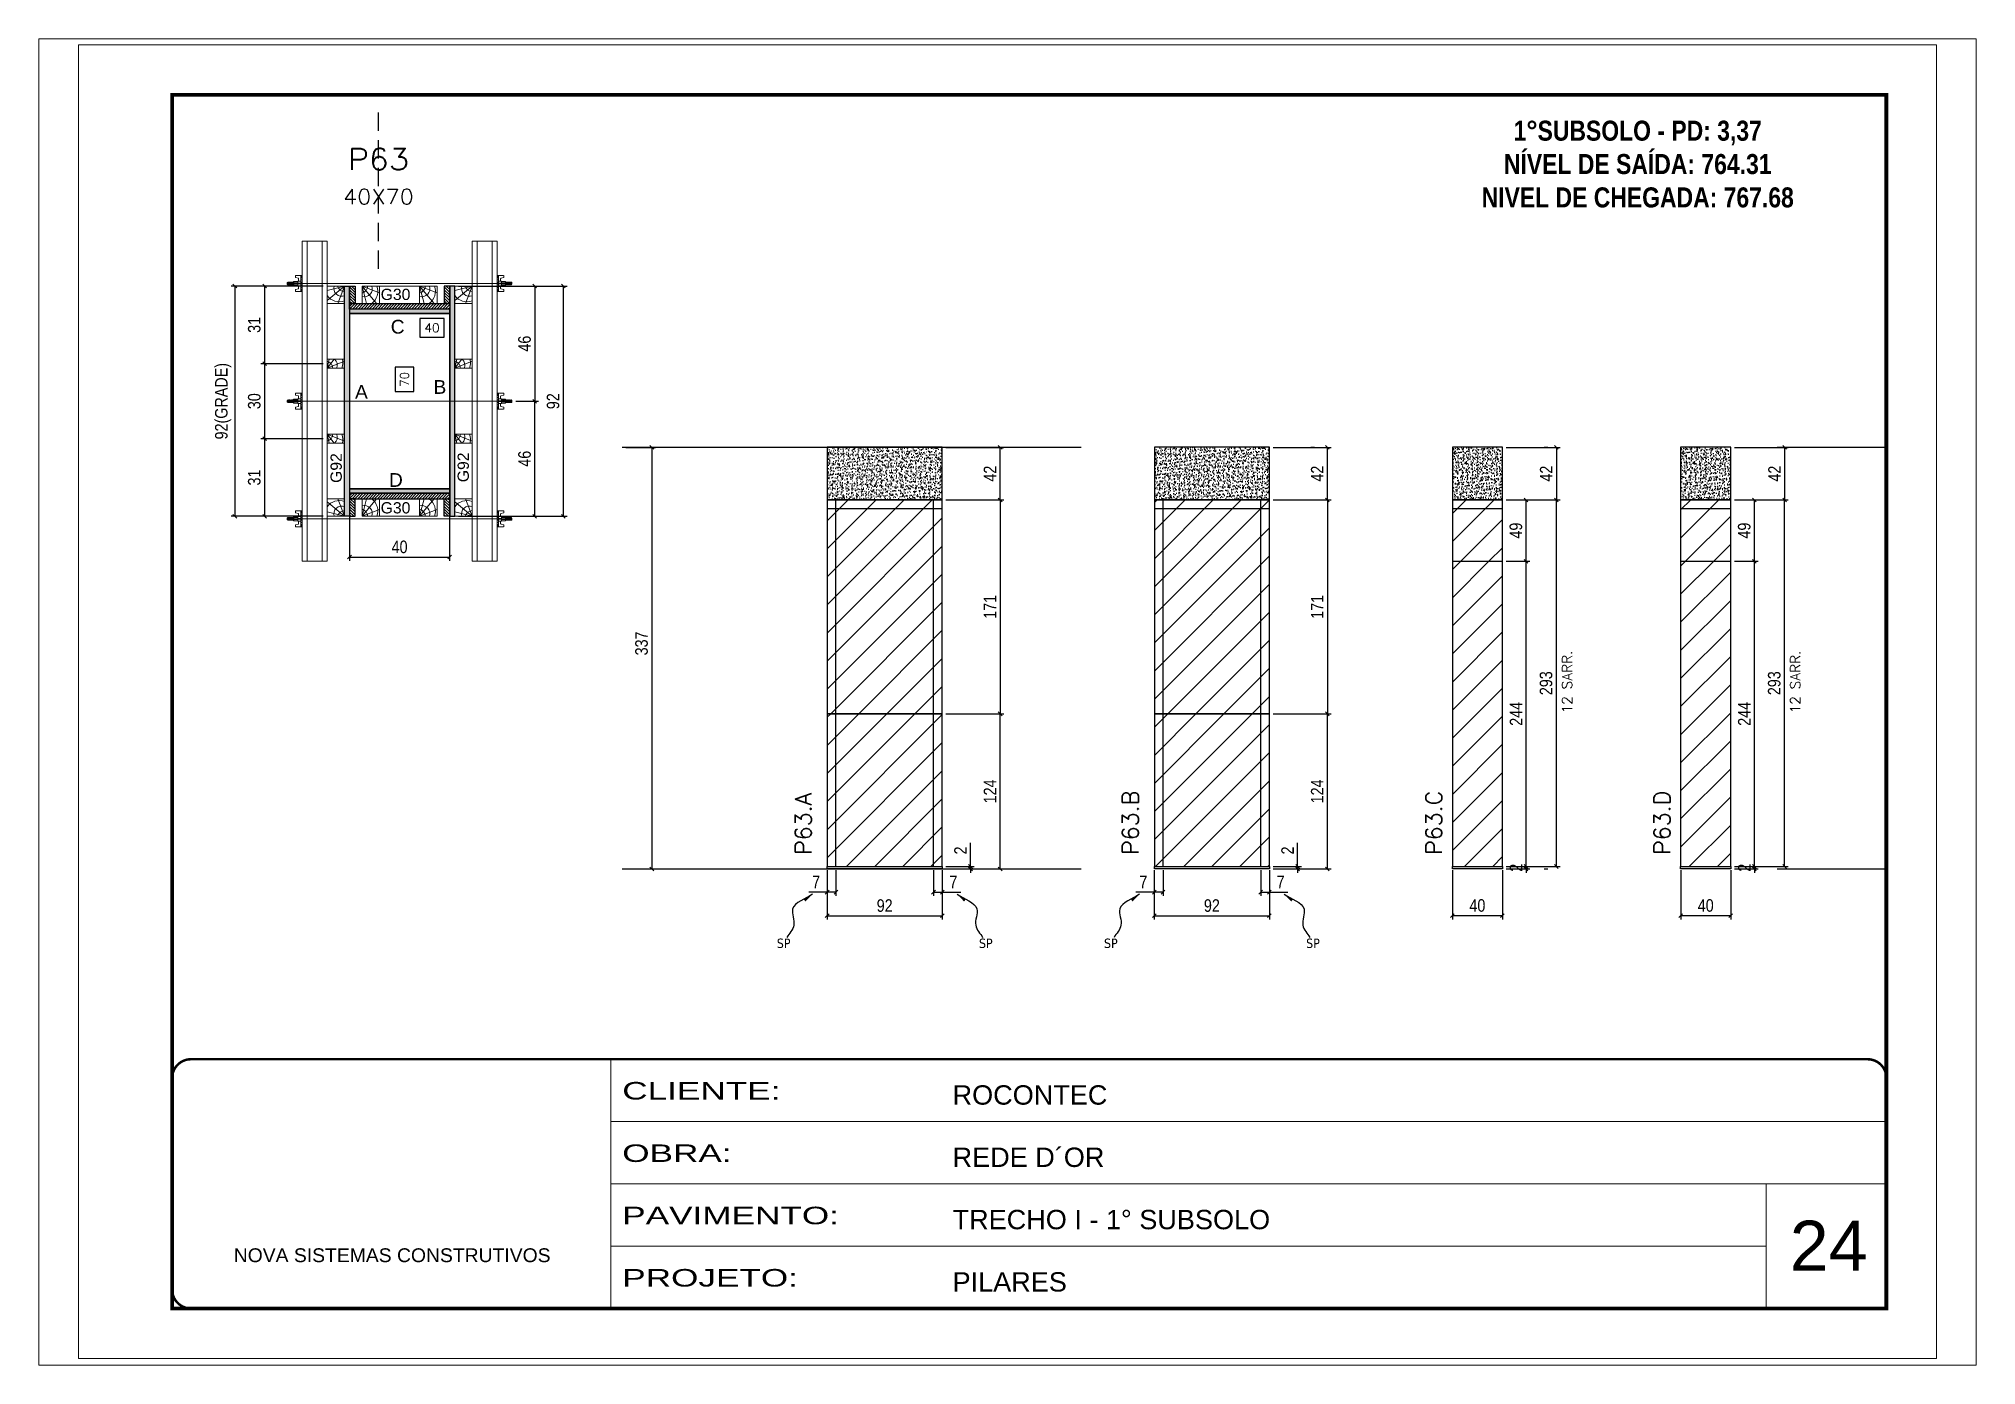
# Paper-space layout '01 (24)' of a CAD drawing. Extents: x -15 to 271, y 0 to 195.
# The model-space entities are those that its viewports show. They can reach past a viewport. Long polylines and large blocks are cut down to what shows.
import ezdxf
from ezdxf.enums import TextEntityAlignment as Align

# ---------------------------------------------------------------- set-up
doc = ezdxf.new("R2010")
doc.units = 0
for name, pattern in [('CONTINUO', [0]), ('DASHED', [0.75, 0.5, -0.25]), ('DIVIDE2', [0.625, 0.25, -0.125, 0, -0.125, 0, -0.125]), ('HIDDEN', [0.375, 0.25, -0.125])]:
    doc.linetypes.add(name, pattern=pattern)
for name, color, linetype, lineweight in [('CARIMBO', 255, 'Continuous', 9), ('Folhas', 255, 'Continuous', 9), ('Hachura', 251, 'Continuous', 9), ('Madeira', 126, 'Continuous', 18), ('Perfil Metálico', 224, 'Continuous', 18), ('SARRAFO DE PRESSAO', 251, 'DASHED', 9), ('Texto Seção', 7, 'Continuous', 15)]:
    doc.layers.add(name, color=color, linetype=linetype, lineweight=lineweight)
for name, color, linetype in [('CHAPA', 1, 'Continuous'), ('COTA', 241, 'Continuous'), ('cotas', 4, 'Continuous'), ('MEIO_PONT', 93, 'Continuous'), ('NOMENCLATURA', 7, 'Continuous'), ('Nível', 160, 'Continuous'), ('Painéis', 200, 'Continuous'), ('SARR_2.2x7', 40, 'Continuous'), ('SARRAFO', 251, 'Continuous'), ('Sarrafo de Pressão', 42, 'HIDDEN'), ('texto', 7, 'Continuous'), ('Texto de Titulo', 7, 'Continuous'), ('Texto Qtd Sarr', 242, 'Continuous'), ('TEXTO_GERAL', 7, 'Continuous')]:
    doc.layers.add(name, color=color, linetype=linetype)
doc.styles.add('ARIAL', font='arial.ttf')
doc.styles.add('COTA TECNICA', font='techl___.ttf', dxfattribs={"height": 10})
doc.styles.add('COTA TECNICA 2X', font='techl___.ttf', dxfattribs={"height": 10})
doc.styles.add('COTA TECNICA-50', font='techl___.ttf', dxfattribs={"height": 10})
doc.styles.add('REGUA-120', font='ROMANS.shx', dxfattribs={"height": 15})
doc.styles.add('ROMANC', font='techb___.ttf', dxfattribs={"height": 2.5})
doc.styles.add('ROMANS', font='romans.shx')
doc.styles.add('SANSSERIF', font='sas_____.pfb')
doc.styles.get("Standard").update_dxf_attribs({"font": 'arial.ttf'})
doc.styles.add('Tecnologia', font='')
doc.styles.get('Tecnologia').set_extended_font_data('Forgotten Futurist')
doc.dimstyles.new('COTA PAINEL-50', dxfattribs={"dimtxt": 10, "dimasz": 3, "dimexe": 3, "dimexo": 3, "dimgap": 3, "dimtad": 1, "dimdec": 1, "dimzin": 12, "dimdsep": 46, "dimtxsty": 'COTA TECNICA-50', "dimblk1": 'OBLIQUE', "dimblk2": 'OBLIQUE', "dimsah": 1, "dimcen": 0.9, "dimclrd": 4, "dimclre": 4, "dimclrt": 240, "dimadec": 1, "dimazin": 3, "dimtfac": 1, "dimtdec": 1, "dimtmove": 0, "dimatfit": 3, "dimfxl": 1, "dimtolj": 1, "dimtzin": 12, "dimarcsym": 0})
doc.dimstyles.new('PAINEL', dxfattribs={"dimtxt": 10, "dimasz": 3, "dimexe": 3, "dimexo": 3, "dimgap": 3, "dimtad": 1, "dimdec": 1, "dimzin": 12, "dimdsep": 46, "dimtxsty": 'COTA TECNICA', "dimblk1": 'OBLIQUE', "dimblk2": 'OBLIQUE', "dimsah": 1, "dimcen": 0.9, "dimclrd": 4, "dimclre": 4, "dimclrt": 240, "dimadec": 1, "dimazin": 3, "dimtfac": 1, "dimtdec": 1, "dimtmove": 0, "dimatfit": 3, "dimfxl": 1, "dimtolj": 1, "dimtzin": 12, "dimarcsym": 0})
doc.dimstyles.new('SECAO PILAR', dxfattribs={"dimtxt": 10, "dimasz": 3, "dimexe": 3, "dimexo": 3, "dimgap": 3, "dimtad": 1, "dimdec": 1, "dimlfac": 0.5, "dimzin": 12, "dimdsep": 46, "dimtxsty": 'COTA TECNICA 2X', "dimblk1": 'OBLIQUE', "dimblk2": 'OBLIQUE', "dimsah": 1, "dimcen": 0.9, "dimclrd": 256, "dimclre": 256, "dimclrt": 256, "dimadec": 1, "dimazin": 3, "dimtfac": 1, "dimtdec": 1, "dimtmove": 0, "dimatfit": 3, "dimfxl": 1, "dimtolj": 1, "dimtzin": 12, "dimarcsym": 0})
doc.dimstyles.new('SECÇÃO 2', dxfattribs={"dimtxt": 7, "dimasz": 6, "dimexe": 0.18, "dimexo": 2, "dimgap": -4, "dimtad": 3, "dimdec": 1, "dimlfac": 0.5, "dimzin": 12, "dimdsep": 46, "dimtxsty": 'ROMANS', "dimblk": 'ARCHTICK', "dimcen": 0.09, "dimse1": 1, "dimse2": 1, "dimsd1": 1, "dimsd2": 1, "dimclrd": 180, "dimclre": 5, "dimclrt": 1, "dimadec": 0, "dimazin": 3, "dimtfac": 1, "dimtdec": 1, "dimtofl": 0, "dimtmove": 0, "dimatfit": 3, "dimldrblk": 'ARCHTICK', "dimfxl": 1, "dimtolj": 1, "dimtzin": 0, "dimarcsym": 0})
doc.dimstyles.get("Standard").update_dxf_attribs({"dimtxt": 0.18, "dimasz": 0.18, "dimexe": 0.18, "dimexo": 0.0625, "dimgap": 0.09, "dimtad": 0, "dimtih": 1, "dimtoh": 1, "dimdec": 4, "dimzin": 0, "dimdsep": 46, "dimtxsty": 'Standard', "dimcen": 0.09, "dimadec": 0, "dimazin": 0, "dimtfac": 1, "dimtdec": 4, "dimtofl": 0, "dimtmove": 0, "dimatfit": 3, "dimfxl": 1, "dimtolj": 1, "dimtzin": 0, "dimarcsym": 0})
pattern_1 = [(45, (-126071.967, -22713.47), (-11.2253202, 11.2253202), [])]

psp = doc.layouts.new('01 (24)')

msp = doc.modelspace()

# ---------------------------------------------------------------- texts
at = {"layer": 'CARIMBO', "style": 'ARIAL'}
msp.add_text('24', height=40, dxfattribs=at).set_placement((9085.39, 5804))
at = {"layer": 'NOMENCLATURA', "color": 2, "insert": (8963.86, 6749.92), "char_height": 16, "attachment_point": 2, "style": 'ROMANC'}
msp.add_mtext_dynamic_manual_height_columns('\\P1°SUBSOLO - PD: 3,37\\PNÍVEL DE SAÍDA: 764.31\\PNIVEL DE CHEGADA: 767.68', width=300.2766, gutter_width=1, heights=[0], dxfattribs=at)
at = {"layer": 'texto', "color": 0, "char_height": 7.5, "attachment_point": 5}
for insert in [(8281.26, 6065.65), (8442.82, 6065.65), (8542.75, 6065.65), (8704.3, 6065.65)]:
    msp.add_mtext('{\\fTahoma|b0|i0|c0|p34;\\C4;SP}', dxfattribs=dict(at, insert=insert))
at = {"layer": 'Texto Seção', "linetype": 'Continuous', "style": 'ROMANS'}
for p in [(8911.36, 6249.52), (9093.77, 6249.52)]:
    msp.add_text('12 SARR.', height=8, rotation=90, dxfattribs=at).set_placement(p)
at = {"layer": 'Texto Seção', "char_height": 13, "width": 285.3299, "attachment_point": 7, "rotation": 90, "style": 'REGUA-120'}
for s, insert in [('P63.A', (8303.42, 6136.39)), ('P63.B', (8564.9, 6136.39)), ('P63.C', (8807.41, 6136.39)), ('\\pt39;P63.D', (8989.82, 6136.39))]:
    msp.add_mtext(s, dxfattribs=dict(at, insert=insert))
at = {"layer": 'TEXTO_GERAL', "style": 'ARIAL'}
for s, p in [('C', (7972.74, 6558.54)), ('A', (7943.79, 6506.48)), ('B', (8006.5, 6510.4)), ('D', (7971.33, 6436.04))]:
    msp.add_text(s, height=11, dxfattribs=at).set_placement(p, align=Align.MIDDLE_CENTER)
at = {"layer": 'TEXTO_GERAL', "color": 0, "linetype": 'Continuous', "style": 'SANSSERIF'}
for p in [(8025.16, 6434.25), (7923.6, 6433.7)]:
    msp.add_text('G92', height=9, rotation=90, dxfattribs=at).set_placement(p, align=Align.MIDDLE_LEFT)
at = {"layer": 'TEXTO_GERAL', "color": 0, "linetype": 'Continuous', "char_height": 9, "width": 285.3299, "style": 'SANSSERIF'}
for insert, attachment_point in [((7959.18, 6588.89), 1), ((7959.18, 6409.18), 7)]:
    msp.add_mtext('G30', dxfattribs=dict(at, insert=insert, attachment_point=attachment_point))

# ---------------------------------------------------------------- blocks, each defined once
blk = doc.blocks.new('9999999999')
at = {"color": 30, "linetype": 'CONTINUO'}
for p, q in [((98564.6, 34230.2), (98564.6, 34429.4)), ((98564.6, 34379.6), (99584, 34379.6)), ((98564.6, 34329.8), (99488, 34329.8)), ((99584, 34329.8), (99488, 34329.8)), ((99488, 34329.8), (99488, 34230.2)), ((98564.6, 34280), (99488, 34280))]:
    blk.add_line(p, q, dxfattribs=at)
at = {"color": 30, "linetype": 'CONTINUO', "const_width": 2}
blk.add_lwpolyline([(99584, 34230.2), (99584, 34414.4, 0.414214), (99569, 34429.4), (98229, 34429.4, 0.414214), (98214, 34414.4), (98214, 34245.2, 0.414214), (98229, 34230.2), (99584, 34230.2)], format="xyb", dxfattribs=at)
at = {"layer": 'Folhas'}
blk.add_lwpolyline([(98139, 34190.2), (99624, 34190.2), (99624, 35240.2), (98139, 35240.2)], close=True, dxfattribs=at)
at = {"layer": 'Folhas', "color": 30, "const_width": 3}
blk.add_lwpolyline([(98214, 34230.2), (99584, 34230.2), (99584, 35200.2), (98214, 35200.2)], close=True, dxfattribs=at)
at = {"color": 7, "linetype": 'Continuous', "ltscale": 5, "style": 'ARIAL'}
for s, height, p in [('ROCONTEC', 15.48, (98837.7, 34393.1)), ('REDE D´OR', 15.48, (98837.7, 34343.3)), ('TRECHO I - 1° SUBSOLO', 15.483, (98837.7, 34293.5)), ('NOVA SISTEMAS CONSTRUTIVOS', 11.059, (98263.2, 34267.2)), ('PILARES', 15.48, (98837.7, 34243.7))]:
    blk.add_text(s, height=height, dxfattribs=at).set_placement(p)
at = {"layer": 'Folhas', "color": 7, "style": 'Tecnologia', "width": 1.5}
for s, p in [('CLIENTE:', (98573.7, 34397.2)), ('OBRA:', (98573.7, 34347.3)), ('PAVIMENTO:', (98573.7, 34297.5)), ('PROJETO:', (98573.7, 34247.7))]:
    blk.add_text(s, height=14, dxfattribs=at).set_placement(p)
blk = doc.blocks.new('titulo1')
at = {"layer": 'Defpoints', "color": 252, "linetype": 'HIDDEN', "ltscale": 2}
blk.add_line((0, 0), (0, 125), dxfattribs=at)
at = {"layer": 'Defpoints', "style": 'ROMANS', "oblique": 15}
blk.add_attdef('FOLHA', text='', height=10, dxfattribs=at).set_placement((0, 15.6), align=Align.MIDDLE_CENTER)
at = {"layer": 'Texto Qtd Sarr', "color": 3, "style": 'ROMANS', "oblique": 15}
for tag, height, p in [('TITULO', 17, (0, 71.4)), ('SEÇÃO', 12, (0, 41.5))]:
    blk.add_attdef(tag, text='', height=height, dxfattribs=at).set_placement(p, align=Align.MIDDLE_CENTER)
blk = doc.blocks.new('_Oblique')
at = {"color": 0, "linetype": 'ByBlock', "lineweight": -2}
blk.add_line((-0.5, -0.5), (0.5, 0.5), dxfattribs=at)
blk = doc.blocks.new('*D2286')
at = {"layer": 'cotas', "color": 4, "linetype": 'ByBlock', "lineweight": -2, "transparency": 16777216}
for p, q in [((8155.2, 6462.1), (8178.9, 6462.1)), ((8175.9, 6462.1), (8175.9, 6125.1)), ((8155.2, 6125.1), (8178.9, 6125.1))]:
    blk.add_line(p, q, dxfattribs=at)
at = {"layer": 'Defpoints', "color": 0, "linetype": 'ByBlock', "transparency": 16777216}
for p in [(8152.2, 6462.1), (8152.2, 6125.1), (8175.9, 6125.1)]:
    blk.add_point(p, dxfattribs=at)
at = {"layer": 'cotas', "color": 4, "linetype": 'ByBlock', "lineweight": -2, "transparency": 16777216, "xscale": 3, "yscale": 3, "zscale": 3}
for p, rotation in [((8175.9, 6462.1), 90), ((8175.9, 6125.1), 270)]:
    blk.add_blockref('_Oblique', p, dxfattribs=dict(at, rotation=rotation))
at = {"layer": 'cotas', "color": 240, "linetype": 'ByBlock', "transparency": 16777216, "insert": (8167.7, 6305.4), "char_height": 10, "attachment_point": 5, "rotation": 90, "style": 'COTA TECNICA'}
blk.add_mtext('\\A1;337', dxfattribs=at)
blk = doc.blocks.new('*D1922')
at = {"layer": 'COTA', "color": 180, "lineweight": -2, "transparency": 16777216}
for p, q in [((7985.8, 6526.1), (7970.8, 6526.1)), ((7970.8, 6526.1), (7970.8, 6506.7)), ((7985.8, 6506.7), (7985.8, 6526.1)), ((7970.8, 6506.7), (7985.8, 6506.7))]:
    blk.add_line(p, q, dxfattribs=at)
at = {"layer": 'Defpoints', "color": 0, "transparency": 16777216}
for p in [(7934.3, 6569), (7934.3, 6429), (7989.8, 6429)]:
    blk.add_point(p, dxfattribs=at)
at = {"layer": 'COTA', "color": 1, "transparency": 16777216, "insert": (7978.3, 6516.4), "char_height": 7, "attachment_point": 5, "rotation": 90, "style": 'ROMANS'}
blk.add_mtext('\\A1;70', dxfattribs=at)
blk = doc.blocks.new('_ArchTick')
at = {"color": 0, "linetype": 'ByBlock', "const_width": 0.15}
blk.add_lwpolyline([(-0.5, -0.5), (0.5, 0.5)], dxfattribs=at)
blk = doc.blocks.new('*D1934')
at = {"layer": 'COTA', "lineweight": -2, "transparency": 16777216}
for p, q in [((8021.3, 6591), (8108.1, 6591)), ((8105.1, 6591), (8105.1, 6407)), ((8021.3, 6407), (8108.1, 6407))]:
    blk.add_line(p, q, dxfattribs=at)
at = {"layer": 'Defpoints', "color": 0, "transparency": 16777216}
for p in [(8018.3, 6591), (8018.3, 6407), (8105.1, 6407)]:
    blk.add_point(p, dxfattribs=at)
at = {"layer": 'COTA', "lineweight": -2, "transparency": 16777216, "xscale": 3, "yscale": 3, "zscale": 3}
for p, rotation in [((8105.1, 6591), 90), ((8105.1, 6407), 270)]:
    blk.add_blockref('_Oblique', p, dxfattribs=dict(at, rotation=rotation))
at = {"layer": 'COTA', "transparency": 16777216, "insert": (8097, 6499), "char_height": 10, "attachment_point": 5, "rotation": 90, "style": 'COTA TECNICA 2X'}
blk.add_mtext('\\A1;92', dxfattribs=at)
blk = doc.blocks.new('*D1935')
at = {"layer": 'COTA', "lineweight": -2, "transparency": 16777216}
for p, q in [((8055.3, 6591), (8085.3, 6591)), ((8082.3, 6591), (8082.3, 6499)), ((8067.1, 6499), (8085.3, 6499))]:
    blk.add_line(p, q, dxfattribs=at)
at = {"layer": 'Defpoints', "color": 0, "transparency": 16777216}
for p in [(8052.3, 6591), (8064.1, 6499), (8082.3, 6499)]:
    blk.add_point(p, dxfattribs=at)
at = {"layer": 'COTA', "lineweight": -2, "transparency": 16777216, "xscale": 3, "yscale": 3, "zscale": 3}
for p, rotation in [((8082.3, 6591), 90), ((8082.3, 6499), 270)]:
    blk.add_blockref('_Oblique', p, dxfattribs=dict(at, rotation=rotation))
at = {"layer": 'COTA', "transparency": 16777216, "insert": (8074.2, 6545), "char_height": 10, "attachment_point": 5, "rotation": 90, "style": 'COTA TECNICA 2X'}
blk.add_mtext('\\A1;46', dxfattribs=at)
blk = doc.blocks.new('*D1936')
at = {"layer": 'COTA', "lineweight": -2, "transparency": 16777216}
for p, q in [((8067.1, 6499), (8085.3, 6499)), ((8082.3, 6407), (8082.3, 6499)), ((8055.3, 6407), (8085.3, 6407))]:
    blk.add_line(p, q, dxfattribs=at)
at = {"layer": 'Defpoints', "color": 0, "transparency": 16777216}
for p in [(8064.1, 6499), (8082.3, 6499), (8052.3, 6407)]:
    blk.add_point(p, dxfattribs=at)
at = {"layer": 'COTA', "lineweight": -2, "transparency": 16777216, "xscale": 3, "yscale": 3, "zscale": 3}
for p, rotation in [((8082.3, 6499), 90), ((8082.3, 6407), 270)]:
    blk.add_blockref('_Oblique', p, dxfattribs=dict(at, rotation=rotation))
at = {"layer": 'COTA', "transparency": 16777216, "insert": (8074.2, 6453), "char_height": 10, "attachment_point": 5, "rotation": 90, "style": 'COTA TECNICA 2X'}
blk.add_mtext('\\A1;46', dxfattribs=at)
blk = doc.blocks.new('*D1937')
at = {"layer": 'COTA', "color": 180, "lineweight": -2, "transparency": 16777216}
for p, q in [((8009.8, 6565.2), (7990.5, 6565.2)), ((7990.5, 6565.2), (7990.5, 6550.2)), ((7990.5, 6550.2), (8009.8, 6550.2)), ((8009.8, 6550.2), (8009.8, 6565.2))]:
    blk.add_line(p, q, dxfattribs=at)
at = {"layer": 'Defpoints', "color": 0, "transparency": 16777216}
for p in [(7934.3, 6569), (8014.3, 6569), (8014.3, 6546.2)]:
    blk.add_point(p, dxfattribs=at)
at = {"layer": 'COTA', "color": 1, "transparency": 16777216, "insert": (8000.2, 6557.7), "char_height": 7, "attachment_point": 5, "style": 'ROMANS'}
blk.add_mtext('\\A1;40', dxfattribs=at)
blk = doc.blocks.new('PONTALETE')
at = {"layer": 'Madeira'}
for q in [(2.71, 7), (7, 5.76), (7, 1.74)]:
    blk.add_line((0, 0), q, dxfattribs=at)
blk.add_lwpolyline([(0, 0), (7, 0), (7, 7), (0, 7)], close=True, dxfattribs=at)
for centre, radius, start, end in [((2.04, 0.06), 6.23, 37.28179, 109.09128), ((1.09, 0.9), 3.19, 343.60304, 109.98471), ((-0.21, -0.78), 3.09, 14.63219, 86.0383)]:
    blk.add_arc(centre, radius, start, end, dxfattribs=at)
blk = doc.blocks.new('*D1938')
at = {"layer": 'COTA', "lineweight": -2, "transparency": 16777216}
for p, q in [((7913.3, 6591), (7839.6, 6591)), ((7842.6, 6591), (7842.6, 6407)), ((7913.3, 6407), (7839.6, 6407))]:
    blk.add_line(p, q, dxfattribs=at)
at = {"layer": 'Defpoints', "color": 0, "transparency": 16777216}
for p in [(7916.3, 6591), (7842.6, 6407), (7916.3, 6407)]:
    blk.add_point(p, dxfattribs=at)
at = {"layer": 'COTA', "lineweight": -2, "transparency": 16777216, "xscale": 3, "yscale": 3, "zscale": 3}
for p, rotation in [((7842.6, 6591), 90), ((7842.6, 6407), 270)]:
    blk.add_blockref('_Oblique', p, dxfattribs=dict(at, rotation=rotation))
at = {"layer": 'COTA', "transparency": 16777216, "insert": (7833.3, 6499), "char_height": 10, "attachment_point": 5, "rotation": 90, "style": 'COTA TECNICA 2X'}
blk.add_mtext('\\A1;92(GRADE)', dxfattribs=at)
blk = doc.blocks.new('MEIO PONTALETE')
at = {"layer": 'Madeira'}
for q in [(2.71, 7), (3.5, 2.88), (3.5, 0.87)]:
    blk.add_line((0, 0), q, dxfattribs=at)
blk.add_lwpolyline([(0, 0), (3.5, 0), (3.5, 7), (0, 7)], close=True, dxfattribs=at)
for centre, radius, start, end in [((2.04, 0.06), 6.23, 76.44987, 109.09128), ((1.09, 0.9), 3.19, 40.90626, 109.98471), ((-0.21, -0.78), 3.09, 14.63219, 86.0383)]:
    blk.add_arc(centre, radius, start, end, dxfattribs=at)
blk = doc.blocks.new('*D1939')
at = {"layer": 'COTA', "lineweight": -2, "transparency": 16777216}
for p, q in [((7913.3, 6469), (7863.4, 6469)), ((7866.4, 6469), (7866.4, 6407)), ((7913.3, 6407), (7863.4, 6407))]:
    blk.add_line(p, q, dxfattribs=at)
at = {"layer": 'Defpoints', "color": 0, "transparency": 16777216}
for p in [(7916.3, 6469), (7866.4, 6407), (7916.3, 6407)]:
    blk.add_point(p, dxfattribs=at)
at = {"layer": 'COTA', "lineweight": -2, "transparency": 16777216, "xscale": 3, "yscale": 3, "zscale": 3}
for p, rotation in [((7866.4, 6469), 90), ((7866.4, 6407), 270)]:
    blk.add_blockref('_Oblique', p, dxfattribs=dict(at, rotation=rotation))
at = {"layer": 'COTA', "transparency": 16777216, "insert": (7858.2, 6438), "char_height": 10, "attachment_point": 5, "rotation": 90, "style": 'COTA TECNICA 2X'}
blk.add_mtext('\\A1;31', dxfattribs=at)
blk = doc.blocks.new('C')
at = {"layer": 'Hachura', "color": 0}
for p, q in [((0, 3.22), (0, -3.22)), ((0.45, 3.22), (0, 3.22)), ((0.46, 3.16), (0, 3.16)), ((0.46, 3.05), (0, 3.05)), ((0.46, 2.88), (0, 2.88)), ((0, 2.75), (0, -1.16)), ((0.46, 2.65), (0, 2.65)), ((0.46, 2.23), (0, 2.23)), ((0.46, 1.51), (0, 1.51)), ((0.39, 0.49), (0.17, 0.49)), ((0.45, -3.23), (0.45, 3.22)), ((0.45, 3.22), (2.58, 3.22)), ((1.74, 0.97), (0.45, 0.97)), ((1.45, 0.1), (0.45, 0.1)), ((1.35, 1.94), (1.35, 0.96)), ((2.58, 2.39), (1.47, 2.09)), ((1.74, -0.97), (1.74, 0.97)), ((1.74, 0.97), (1.74, 0.84)), ((1.74, 0.97), (1.74, 0.84)), ((1.74, 0.84), (3.35, 0.84)), ((3.35, 0.45), (1.74, 0.45)), ((2.58, 3.22), (2.58, 2.39)), ((3.32, 0.84), (3.32, -0.84)), ((3.35, 0.84), (3.35, -0.84)), ((3.68, 0.45), (3.35, 0.45)), ((3.84, -0.52), (3.35, 0.45)), ((3.35, 0.06), (3.67, -0.57)), ((3.68, 0.45), (4.16, -0.52)), ((3.72, 0.5), (4.25, -0.57)), ((4.37, -0.55), (3.83, 0.53)), ((4.15, 0.45), (3.93, 0.45)), ((4.42, -0.52), (3.93, 0.45)), ((4.15, 0.45), (4.26, 0.45)), ((4.26, 0.45), (4.74, -0.52)), ((4.3, 0.5), (4.83, -0.57)), ((4.95, -0.55), (4.41, 0.53)), ((4.51, 0.45), (4.84, 0.45)), ((5, -0.52), (4.51, 0.45)), ((4.84, 0.45), (5.32, -0.52)), ((4.88, 0.5), (5.41, -0.57)), ((5.53, -0.55), (4.99, 0.53)), ((5.58, -0.52), (5.09, 0.45)), ((5.42, 0.45), (5.09, 0.45)), ((5.58, -0.52), (5.09, 0.45)), ((5.42, 0.45), (5.74, -0.19)), ((5.46, 0.5), (5.74, -0.07)), ((5.74, 0.19), (5.57, 0.53)), ((5.74, 0.32), (5.68, 0.45)), ((5.68, 0.45), (5.74, 0.45)), ((5.74, 0.45), (5.9, 0.29)), ((5.74, 0.45), (5.74, -0.52)), ((5.9, -0.36), (5.9, 0.29)), ((0.45, 0), (0, 0)), ((0.46, -1.52), (0, -1.52)), ((0.46, -2.23), (0, -2.23)), ((0.46, -2.65), (0, -2.65)), ((0.46, -2.88), (0, -2.88)), ((0.46, -3.05), (0, -3.05)), ((0.46, -3.16), (0, -3.16)), ((0, -3.22), (2.57, -3.22)), ((0.08, -0.48), (0.29, -0.48)), ((0.29, -0.48), (0.4, -0.48)), ((0.45, 0), (0.45, -0.97)), ((0.45, -0.16), (1.45, -0.16)), ((0.45, -0.65), (0.45, -0.32)), ((0.45, -3.23), (0.45, -0.65)), ((0.45, -0.97), (1.74, -0.97)), ((1.35, -1.94), (1.35, -0.97)), ((2.58, -2.39), (1.47, -2.1)), ((3.35, -0.32), (1.74, -0.32)), ((3.35, -0.84), (1.74, -0.84)), ((2.58, -3.23), (2.58, -2.39)), ((3.35, -0.07), (3.58, -0.52)), ((3.35, -0.52), (3.58, -0.52)), ((3.84, -0.52), (4.16, -0.52)), ((4.42, -0.52), (4.74, -0.52)), ((4.63, -0.52), (4.74, -0.52)), ((5, -0.52), (5.32, -0.52)), ((5.58, -0.52), (5.74, -0.52)), ((5.74, -0.52), (5.9, -0.36)), ((5.74, -0.52), (5.74, -0.52))]:
    blk.add_line(p, q, dxfattribs=at)
for centre, radius, start, end in [((1.52, 1.94), 0.161, 104.74356, 180), ((1.44, -0.03), 0.129, 272.69497, 87.30503), ((3.81, 0.39), 0.143, 25.56881, 154.43119), ((4.39, 0.39), 0.143, 25.56881, 154.43119), ((4.97, 0.39), 0.143, 25.56881, 154.43119), ((5.55, 0.39), 0.143, 25.56881, 154.43119), ((0.17, -0.37), 0.174, 221.74404, 317.85924), ((1.52, -1.94), 0.161, 180, 255.25644), ((3.71, -0.4), 0.174, 222.14076, 318.25596), ((4.29, -0.4), 0.174, 222.14076, 318.25596), ((4.87, -0.4), 0.174, 222.14076, 318.25596), ((5.45, -0.4), 0.174, 222.14076, 318.25596), ((5.61, -0.4), 0.174, 317.85924, 318.25596)]:
    blk.add_arc(centre, radius, start, end, dxfattribs=at)
blk = doc.blocks.new('*D1940')
at = {"layer": 'COTA', "lineweight": -2, "transparency": 16777216}
for p, q in [((7913.3, 6591), (7863.4, 6591)), ((7866.4, 6591), (7866.4, 6529)), ((7913.3, 6529), (7863.4, 6529))]:
    blk.add_line(p, q, dxfattribs=at)
at = {"layer": 'Defpoints', "color": 0, "transparency": 16777216}
for p in [(7916.3, 6591), (7866.4, 6529), (7916.3, 6529)]:
    blk.add_point(p, dxfattribs=at)
at = {"layer": 'COTA', "lineweight": -2, "transparency": 16777216, "xscale": 3, "yscale": 3, "zscale": 3}
for p, rotation in [((7866.4, 6591), 90), ((7866.4, 6529), 270)]:
    blk.add_blockref('_Oblique', p, dxfattribs=dict(at, rotation=rotation))
at = {"layer": 'COTA', "transparency": 16777216, "insert": (7858.2, 6560), "char_height": 10, "attachment_point": 5, "rotation": 90, "style": 'COTA TECNICA 2X'}
blk.add_mtext('\\A1;31', dxfattribs=at)
blk = doc.blocks.new('*D1941')
at = {"layer": 'COTA', "lineweight": -2, "transparency": 16777216}
for p, q in [((7913.3, 6529), (7863.4, 6529)), ((7866.4, 6529), (7866.4, 6469)), ((7913.3, 6469), (7863.4, 6469))]:
    blk.add_line(p, q, dxfattribs=at)
at = {"layer": 'Defpoints', "color": 0, "transparency": 16777216}
for p in [(7916.3, 6529), (7866.4, 6469), (7916.3, 6469)]:
    blk.add_point(p, dxfattribs=at)
at = {"layer": 'COTA', "lineweight": -2, "transparency": 16777216, "xscale": 3, "yscale": 3, "zscale": 3}
for p, rotation in [((7866.4, 6529), 90), ((7866.4, 6469), 270)]:
    blk.add_blockref('_Oblique', p, dxfattribs=dict(at, rotation=rotation))
at = {"layer": 'COTA', "transparency": 16777216, "insert": (7858.2, 6499), "char_height": 10, "attachment_point": 5, "rotation": 90, "style": 'COTA TECNICA 2X'}
blk.add_mtext('\\A1;30', dxfattribs=at)
blk = doc.blocks.new('*D2290')
at = {"layer": 'COTA', "lineweight": -2, "transparency": 16777216}
for p, q in [((7934.3, 6422.4), (7934.3, 6371.4)), ((8014.3, 6422.4), (8014.3, 6371.4)), ((7934.3, 6374.4), (8014.3, 6374.4))]:
    blk.add_line(p, q, dxfattribs=at)
at = {"layer": 'Defpoints', "color": 0, "transparency": 16777216}
for p in [(7934.3, 6425.4), (8014.3, 6425.4), (8014.3, 6374.4)]:
    blk.add_point(p, dxfattribs=at)
at = {"layer": 'COTA', "lineweight": -2, "transparency": 16777216, "xscale": 3, "yscale": 3, "zscale": 3, "rotation": 180}
blk.add_blockref('_Oblique', (7934.3, 6374.4), dxfattribs=at)
at = {"layer": 'COTA', "lineweight": -2, "transparency": 16777216, "xscale": 3, "yscale": 3, "zscale": 3}
blk.add_blockref('_Oblique', (8014.3, 6374.4), dxfattribs=at)
at = {"layer": 'COTA', "transparency": 16777216, "insert": (7974.3, 6382.5), "char_height": 10, "attachment_point": 5, "style": 'COTA TECNICA 2X'}
blk.add_mtext('\\A1;40', dxfattribs=at)
blk = doc.blocks.new('*D1457')
at = {"layer": 'COTA', "color": 4, "lineweight": -2, "transparency": 16777216}
for p, q in [((8316, 6124.1), (8316, 6084.7)), ((8408, 6124.1), (8408, 6084.7)), ((8316, 6087.7), (8408, 6087.7))]:
    blk.add_line(p, q, dxfattribs=at)
at = {"layer": 'Defpoints', "color": 0, "transparency": 16777216}
for p in [(8316, 6127.1), (8408, 6127.1), (8408, 6087.7)]:
    blk.add_point(p, dxfattribs=at)
at = {"layer": 'COTA', "color": 4, "lineweight": -2, "transparency": 16777216, "xscale": 3, "yscale": 3, "zscale": 3, "rotation": 180}
blk.add_blockref('_Oblique', (8316, 6087.7), dxfattribs=at)
at = {"layer": 'COTA', "color": 4, "lineweight": -2, "transparency": 16777216, "xscale": 3, "yscale": 3, "zscale": 3}
blk.add_blockref('_Oblique', (8408, 6087.7), dxfattribs=at)
at = {"layer": 'COTA', "color": 240, "transparency": 16777216, "insert": (8362, 6095.8), "char_height": 10, "attachment_point": 5, "style": 'COTA TECNICA'}
blk.add_mtext('\\A1;92', dxfattribs=at)
blk = doc.blocks.new('*D1458')
at = {"layer": 'COTA', "color": 4, "lineweight": -2, "transparency": 16777216}
for p, q in [((8411, 6462.1), (8457.3, 6462.1)), ((8454.3, 6420.1), (8454.3, 6462.1)), ((8411, 6420.1), (8457.3, 6420.1))]:
    blk.add_line(p, q, dxfattribs=at)
at = {"layer": 'Defpoints', "color": 0, "transparency": 16777216}
for p in [(8408, 6462.1), (8454.3, 6462.1), (8408, 6420.1)]:
    blk.add_point(p, dxfattribs=at)
at = {"layer": 'COTA', "color": 4, "lineweight": -2, "transparency": 16777216, "xscale": 3, "yscale": 3, "zscale": 3}
for p, rotation in [((8454.3, 6462.1), 90), ((8454.3, 6420.1), 270)]:
    blk.add_blockref('_Oblique', p, dxfattribs=dict(at, rotation=rotation))
at = {"layer": 'COTA', "color": 240, "transparency": 16777216, "insert": (8446.2, 6441.1), "char_height": 10, "attachment_point": 5, "rotation": 90, "style": 'COTA TECNICA'}
blk.add_mtext('\\A1;42', dxfattribs=at)
blk = doc.blocks.new('*D1459')
at = {"layer": 'COTA', "color": 4, "lineweight": -2, "transparency": 16777216}
for p, q in [((8316, 6122.1), (8316, 6103.6)), ((8323, 6124.1), (8323, 6103.6)), ((8316, 6106.6), (8301.3, 6106.6)), ((8323, 6106.6), (8316, 6106.6))]:
    blk.add_line(p, q, dxfattribs=at)
at = {"layer": 'Defpoints', "color": 0, "transparency": 16777216}
for p in [(8316, 6125.1), (8323, 6127.1), (8316, 6106.6)]:
    blk.add_point(p, dxfattribs=at)
at = {"layer": 'COTA', "color": 4, "lineweight": -2, "transparency": 16777216, "xscale": 3, "yscale": 3, "zscale": 3, "rotation": 180}
blk.add_blockref('_Oblique', (8316, 6106.6), dxfattribs=at)
at = {"layer": 'COTA', "color": 4, "lineweight": -2, "transparency": 16777216, "xscale": 3, "yscale": 3, "zscale": 3}
blk.add_blockref('_Oblique', (8323, 6106.6), dxfattribs=at)
at = {"layer": 'COTA', "color": 240, "transparency": 16777216, "insert": (8307.2, 6114.7), "char_height": 10, "attachment_point": 5, "style": 'COTA TECNICA-50'}
blk.add_mtext('\\A1;7', dxfattribs=at)
blk = doc.blocks.new('*D1460')
at = {"layer": 'COTA', "color": 4, "lineweight": -2, "transparency": 16777216}
for p, q in [((8401, 6124.1), (8401, 6103.6)), ((8408, 6122.1), (8408, 6103.6)), ((8401, 6106.6), (8408, 6106.6)), ((8408, 6106.6), (8422.8, 6106.6))]:
    blk.add_line(p, q, dxfattribs=at)
at = {"layer": 'Defpoints', "color": 0, "transparency": 16777216}
for p in [(8401, 6127.1), (8408, 6125.1), (8408, 6106.6)]:
    blk.add_point(p, dxfattribs=at)
at = {"layer": 'COTA', "color": 4, "lineweight": -2, "transparency": 16777216, "xscale": 3, "yscale": 3, "zscale": 3, "rotation": 180}
blk.add_blockref('_Oblique', (8401, 6106.6), dxfattribs=at)
at = {"layer": 'COTA', "color": 4, "lineweight": -2, "transparency": 16777216, "xscale": 3, "yscale": 3, "zscale": 3}
blk.add_blockref('_Oblique', (8408, 6106.6), dxfattribs=at)
at = {"layer": 'COTA', "color": 240, "transparency": 16777216, "insert": (8416.9, 6114.7), "char_height": 10, "attachment_point": 5, "style": 'COTA TECNICA-50'}
blk.add_mtext('\\A1;7', dxfattribs=at)
blk = doc.blocks.new('*D1461')
at = {"layer": 'COTA', "color": 4, "lineweight": -2, "transparency": 16777216}
for p, q in [((8411, 6249.1), (8457.3, 6249.1)), ((8454.3, 6125.1), (8454.3, 6249.1)), ((8411, 6125.1), (8457.3, 6125.1))]:
    blk.add_line(p, q, dxfattribs=at)
at = {"layer": 'Defpoints', "color": 0, "transparency": 16777216}
for p in [(8408, 6249.1), (8454.3, 6249.1), (8408, 6125.1)]:
    blk.add_point(p, dxfattribs=at)
at = {"layer": 'COTA', "color": 4, "lineweight": -2, "transparency": 16777216, "xscale": 3, "yscale": 3, "zscale": 3}
for p, rotation in [((8454.3, 6249.1), 90), ((8454.3, 6125.1), 270)]:
    blk.add_blockref('_Oblique', p, dxfattribs=dict(at, rotation=rotation))
at = {"layer": 'COTA', "color": 240, "transparency": 16777216, "insert": (8446.2, 6187.1), "char_height": 10, "attachment_point": 5, "rotation": 90, "style": 'COTA TECNICA-50'}
blk.add_mtext('\\A1;124', dxfattribs=at)
blk = doc.blocks.new('*D1462')
at = {"layer": 'COTA', "color": 4, "lineweight": -2, "transparency": 16777216}
for p, q in [((8430.6, 6127.1), (8430.6, 6145.9)), ((8411, 6127.1), (8433.6, 6127.1)), ((8411, 6125.1), (8433.6, 6125.1)), ((8430.6, 6125.1), (8430.6, 6127.1)), ((8430.6, 6125.1), (8430.6, 6122.1))]:
    blk.add_line(p, q, dxfattribs=at)
at = {"layer": 'Defpoints', "color": 0, "transparency": 16777216}
for p in [(8408, 6127.1), (8408, 6125.1), (8430.6, 6125.1)]:
    blk.add_point(p, dxfattribs=at)
at = {"layer": 'COTA', "color": 4, "lineweight": -2, "transparency": 16777216, "xscale": 3, "yscale": 3, "zscale": 3}
for p, rotation in [((8430.6, 6127.1), 270), ((8430.6, 6125.1), 90)]:
    blk.add_blockref('_Oblique', p, dxfattribs=dict(at, rotation=rotation))
at = {"layer": 'COTA', "color": 240, "transparency": 16777216, "insert": (8422.6, 6139.9), "char_height": 10, "attachment_point": 5, "rotation": 90, "style": 'COTA TECNICA-50'}
blk.add_mtext('\\A1;2', dxfattribs=at)
blk = doc.blocks.new('*D1463')
at = {"layer": 'COTA', "color": 4, "linetype": 'ByBlock', "lineweight": -2, "transparency": 16777216}
for p, q in [((8411, 6420.1), (8457.3, 6420.1)), ((8454.3, 6420.1), (8454.3, 6249.1)), ((8411, 6249.1), (8457.3, 6249.1))]:
    blk.add_line(p, q, dxfattribs=at)
at = {"layer": 'Defpoints', "color": 0, "linetype": 'ByBlock', "transparency": 16777216}
for p in [(8408, 6420.1), (8408, 6249.1), (8454.3, 6249.1)]:
    blk.add_point(p, dxfattribs=at)
at = {"layer": 'COTA', "color": 4, "linetype": 'ByBlock', "lineweight": -2, "transparency": 16777216, "xscale": 3, "yscale": 3, "zscale": 3}
for p, rotation in [((8454.3, 6420.1), 90), ((8454.3, 6249.1), 270)]:
    blk.add_blockref('_Oblique', p, dxfattribs=dict(at, rotation=rotation))
at = {"layer": 'COTA', "color": 240, "linetype": 'ByBlock', "transparency": 16777216, "insert": (8446.2, 6334.6), "char_height": 10, "attachment_point": 5, "rotation": 90, "style": 'COTA TECNICA'}
blk.add_mtext('\\A1;171', dxfattribs=at)
blk = doc.blocks.new('*D1464')
at = {"layer": 'COTA', "color": 4, "lineweight": -2, "transparency": 16777216}
for p, q in [((8577.5, 6124.1), (8577.5, 6084.7)), ((8669.5, 6124.1), (8669.5, 6084.7)), ((8577.5, 6087.7), (8669.5, 6087.7))]:
    blk.add_line(p, q, dxfattribs=at)
at = {"layer": 'Defpoints', "color": 0, "transparency": 16777216}
for p in [(8577.5, 6127.1), (8669.5, 6127.1), (8669.5, 6087.7)]:
    blk.add_point(p, dxfattribs=at)
at = {"layer": 'COTA', "color": 4, "lineweight": -2, "transparency": 16777216, "xscale": 3, "yscale": 3, "zscale": 3, "rotation": 180}
blk.add_blockref('_Oblique', (8577.5, 6087.7), dxfattribs=at)
at = {"layer": 'COTA', "color": 4, "lineweight": -2, "transparency": 16777216, "xscale": 3, "yscale": 3, "zscale": 3}
blk.add_blockref('_Oblique', (8669.5, 6087.7), dxfattribs=at)
at = {"layer": 'COTA', "color": 240, "transparency": 16777216, "insert": (8623.5, 6095.8), "char_height": 10, "attachment_point": 5, "style": 'COTA TECNICA'}
blk.add_mtext('\\A1;92', dxfattribs=at)
blk = doc.blocks.new('*D1465')
at = {"layer": 'COTA', "color": 4, "lineweight": -2, "transparency": 16777216}
for p, q in [((8672.5, 6462.1), (8718.8, 6462.1)), ((8715.8, 6420.1), (8715.8, 6462.1)), ((8672.5, 6420.1), (8718.8, 6420.1))]:
    blk.add_line(p, q, dxfattribs=at)
at = {"layer": 'Defpoints', "color": 0, "transparency": 16777216}
for p in [(8669.5, 6462.1), (8715.8, 6462.1), (8669.5, 6420.1)]:
    blk.add_point(p, dxfattribs=at)
at = {"layer": 'COTA', "color": 4, "lineweight": -2, "transparency": 16777216, "xscale": 3, "yscale": 3, "zscale": 3}
for p, rotation in [((8715.8, 6462.1), 90), ((8715.8, 6420.1), 270)]:
    blk.add_blockref('_Oblique', p, dxfattribs=dict(at, rotation=rotation))
at = {"layer": 'COTA', "color": 240, "transparency": 16777216, "insert": (8707.7, 6441.1), "char_height": 10, "attachment_point": 5, "rotation": 90, "style": 'COTA TECNICA'}
blk.add_mtext('\\A1;42', dxfattribs=at)
blk = doc.blocks.new('*D1466')
at = {"layer": 'COTA', "color": 4, "lineweight": -2, "transparency": 16777216}
for p, q in [((8577.5, 6122.1), (8577.5, 6103.6)), ((8584.5, 6124.1), (8584.5, 6103.6)), ((8577.5, 6106.6), (8562.8, 6106.6)), ((8584.5, 6106.6), (8577.5, 6106.6))]:
    blk.add_line(p, q, dxfattribs=at)
at = {"layer": 'Defpoints', "color": 0, "transparency": 16777216}
for p in [(8577.5, 6125.1), (8584.5, 6127.1), (8577.5, 6106.6)]:
    blk.add_point(p, dxfattribs=at)
at = {"layer": 'COTA', "color": 4, "lineweight": -2, "transparency": 16777216, "xscale": 3, "yscale": 3, "zscale": 3, "rotation": 180}
blk.add_blockref('_Oblique', (8577.5, 6106.6), dxfattribs=at)
at = {"layer": 'COTA', "color": 4, "lineweight": -2, "transparency": 16777216, "xscale": 3, "yscale": 3, "zscale": 3}
blk.add_blockref('_Oblique', (8584.5, 6106.6), dxfattribs=at)
at = {"layer": 'COTA', "color": 240, "transparency": 16777216, "insert": (8568.7, 6114.7), "char_height": 10, "attachment_point": 5, "style": 'COTA TECNICA-50'}
blk.add_mtext('\\A1;7', dxfattribs=at)
blk = doc.blocks.new('*D1467')
at = {"layer": 'COTA', "color": 4, "lineweight": -2, "transparency": 16777216}
for p, q in [((8662.5, 6124.1), (8662.5, 6103.6)), ((8669.5, 6122.1), (8669.5, 6103.6)), ((8662.5, 6106.6), (8669.5, 6106.6)), ((8669.5, 6106.6), (8684.3, 6106.6))]:
    blk.add_line(p, q, dxfattribs=at)
at = {"layer": 'Defpoints', "color": 0, "transparency": 16777216}
for p in [(8662.5, 6127.1), (8669.5, 6125.1), (8669.5, 6106.6)]:
    blk.add_point(p, dxfattribs=at)
at = {"layer": 'COTA', "color": 4, "lineweight": -2, "transparency": 16777216, "xscale": 3, "yscale": 3, "zscale": 3, "rotation": 180}
blk.add_blockref('_Oblique', (8662.5, 6106.6), dxfattribs=at)
at = {"layer": 'COTA', "color": 4, "lineweight": -2, "transparency": 16777216, "xscale": 3, "yscale": 3, "zscale": 3}
blk.add_blockref('_Oblique', (8669.5, 6106.6), dxfattribs=at)
at = {"layer": 'COTA', "color": 240, "transparency": 16777216, "insert": (8678.4, 6114.7), "char_height": 10, "attachment_point": 5, "style": 'COTA TECNICA-50'}
blk.add_mtext('\\A1;7', dxfattribs=at)
blk = doc.blocks.new('*D1468')
at = {"layer": 'COTA', "color": 4, "lineweight": -2, "transparency": 16777216}
for p, q in [((8672.5, 6249.1), (8718.8, 6249.1)), ((8715.8, 6125.1), (8715.8, 6249.1)), ((8672.5, 6125.1), (8718.8, 6125.1))]:
    blk.add_line(p, q, dxfattribs=at)
at = {"layer": 'Defpoints', "color": 0, "transparency": 16777216}
for p in [(8669.5, 6249.1), (8715.8, 6249.1), (8669.5, 6125.1)]:
    blk.add_point(p, dxfattribs=at)
at = {"layer": 'COTA', "color": 4, "lineweight": -2, "transparency": 16777216, "xscale": 3, "yscale": 3, "zscale": 3}
for p, rotation in [((8715.8, 6249.1), 90), ((8715.8, 6125.1), 270)]:
    blk.add_blockref('_Oblique', p, dxfattribs=dict(at, rotation=rotation))
at = {"layer": 'COTA', "color": 240, "transparency": 16777216, "insert": (8707.7, 6187.1), "char_height": 10, "attachment_point": 5, "rotation": 90, "style": 'COTA TECNICA-50'}
blk.add_mtext('\\A1;124', dxfattribs=at)
blk = doc.blocks.new('*D1469')
at = {"layer": 'COTA', "color": 4, "lineweight": -2, "transparency": 16777216}
for p, q in [((8692, 6127.1), (8692, 6145.9)), ((8672.5, 6127.1), (8695, 6127.1)), ((8672.5, 6125.1), (8695, 6125.1)), ((8692, 6125.1), (8692, 6127.1)), ((8692, 6125.1), (8692, 6122.1))]:
    blk.add_line(p, q, dxfattribs=at)
at = {"layer": 'Defpoints', "color": 0, "transparency": 16777216}
for p in [(8669.5, 6127.1), (8669.5, 6125.1), (8692, 6125.1)]:
    blk.add_point(p, dxfattribs=at)
at = {"layer": 'COTA', "color": 4, "lineweight": -2, "transparency": 16777216, "xscale": 3, "yscale": 3, "zscale": 3}
for p, rotation in [((8692, 6127.1), 270), ((8692, 6125.1), 90)]:
    blk.add_blockref('_Oblique', p, dxfattribs=dict(at, rotation=rotation))
at = {"layer": 'COTA', "color": 240, "transparency": 16777216, "insert": (8684, 6139.9), "char_height": 10, "attachment_point": 5, "rotation": 90, "style": 'COTA TECNICA-50'}
blk.add_mtext('\\A1;2', dxfattribs=at)
blk = doc.blocks.new('*D1470')
at = {"layer": 'COTA', "color": 4, "linetype": 'ByBlock', "lineweight": -2, "transparency": 16777216}
for p, q in [((8672.5, 6420.1), (8718.8, 6420.1)), ((8715.8, 6420.1), (8715.8, 6249.1)), ((8672.5, 6249.1), (8718.8, 6249.1))]:
    blk.add_line(p, q, dxfattribs=at)
at = {"layer": 'Defpoints', "color": 0, "linetype": 'ByBlock', "transparency": 16777216}
for p in [(8669.5, 6420.1), (8669.5, 6249.1), (8715.8, 6249.1)]:
    blk.add_point(p, dxfattribs=at)
at = {"layer": 'COTA', "color": 4, "linetype": 'ByBlock', "lineweight": -2, "transparency": 16777216, "xscale": 3, "yscale": 3, "zscale": 3}
for p, rotation in [((8715.8, 6420.1), 90), ((8715.8, 6249.1), 270)]:
    blk.add_blockref('_Oblique', p, dxfattribs=dict(at, rotation=rotation))
at = {"layer": 'COTA', "color": 240, "linetype": 'ByBlock', "transparency": 16777216, "insert": (8707.7, 6334.6), "char_height": 10, "attachment_point": 5, "rotation": 90, "style": 'COTA TECNICA'}
blk.add_mtext('\\A1;171', dxfattribs=at)
blk = doc.blocks.new('*D1471')
at = {"layer": 'COTA', "color": 4, "lineweight": -2, "transparency": 16777216}
for p, q in [((8815.7, 6124.1), (8815.7, 6084.8)), ((8855.7, 6124.1), (8855.7, 6084.8)), ((8815.7, 6087.8), (8855.7, 6087.8))]:
    blk.add_line(p, q, dxfattribs=at)
at = {"layer": 'Defpoints', "color": 0, "transparency": 16777216}
for p in [(8815.7, 6127.1), (8855.7, 6127.1), (8855.7, 6087.8)]:
    blk.add_point(p, dxfattribs=at)
at = {"layer": 'COTA', "color": 4, "lineweight": -2, "transparency": 16777216, "xscale": 3, "yscale": 3, "zscale": 3, "rotation": 180}
blk.add_blockref('_Oblique', (8815.7, 6087.8), dxfattribs=at)
at = {"layer": 'COTA', "color": 4, "lineweight": -2, "transparency": 16777216, "xscale": 3, "yscale": 3, "zscale": 3}
blk.add_blockref('_Oblique', (8855.7, 6087.8), dxfattribs=at)
at = {"layer": 'COTA', "color": 240, "transparency": 16777216, "insert": (8835.7, 6095.9), "char_height": 10, "attachment_point": 5, "style": 'COTA TECNICA'}
blk.add_mtext('\\A1;40', dxfattribs=at)
blk = doc.blocks.new('*D1472')
at = {"layer": 'COTA', "color": 4, "lineweight": -2, "transparency": 16777216}
for p, q in [((8858.7, 6127.1), (8877.6, 6127.1)), ((8858.7, 6125.1), (8877.6, 6125.1)), ((8874.6, 6127.1), (8874.6, 6130.1)), ((8874.6, 6125.1), (8874.6, 6127.1)), ((8874.6, 6125.1), (8874.6, 6122.1))]:
    blk.add_line(p, q, dxfattribs=at)
at = {"layer": 'Defpoints', "color": 0, "transparency": 16777216}
for p in [(8855.7, 6127.1), (8855.7, 6125.1), (8874.6, 6127.1)]:
    blk.add_point(p, dxfattribs=at)
at = {"layer": 'COTA', "color": 4, "lineweight": -2, "transparency": 16777216, "xscale": 3, "yscale": 3, "zscale": 3}
for p, rotation in [((8874.6, 6127.1), 270), ((8874.6, 6125.1), 90)]:
    blk.add_blockref('_Oblique', p, dxfattribs=dict(at, rotation=rotation))
at = {"layer": 'COTA', "color": 240, "transparency": 16777216, "insert": (8866.6, 6126.1), "char_height": 10, "attachment_point": 5, "rotation": 90, "style": 'COTA TECNICA-50'}
blk.add_mtext('\\A1;2', dxfattribs=at)
blk = doc.blocks.new('*D2079')
at = {"layer": 'COTA', "color": 4, "linetype": 'ByBlock', "lineweight": -2, "transparency": 16777216}
for p, q in [((8858.7, 6462.1), (8901.8, 6462.1)), ((8898.8, 6462.1), (8898.8, 6420.1)), ((8858.7, 6420.1), (8901.8, 6420.1))]:
    blk.add_line(p, q, dxfattribs=at)
at = {"layer": 'Defpoints', "color": 0, "linetype": 'ByBlock', "transparency": 16777216}
for p in [(8855.7, 6462.1), (8855.7, 6420.1), (8898.8, 6420.1)]:
    blk.add_point(p, dxfattribs=at)
at = {"layer": 'COTA', "color": 4, "linetype": 'ByBlock', "lineweight": -2, "transparency": 16777216, "xscale": 3, "yscale": 3, "zscale": 3}
for p, rotation in [((8898.8, 6462.1), 90), ((8898.8, 6420.1), 270)]:
    blk.add_blockref('_Oblique', p, dxfattribs=dict(at, rotation=rotation))
at = {"layer": 'COTA', "color": 240, "linetype": 'ByBlock', "transparency": 16777216, "insert": (8890.7, 6441.1), "char_height": 10, "attachment_point": 5, "rotation": 90, "style": 'COTA TECNICA'}
blk.add_mtext('\\A1;42', dxfattribs=at)
blk = doc.blocks.new('*D2080')
at = {"layer": 'COTA', "color": 4, "linetype": 'ByBlock', "lineweight": -2, "transparency": 16777216}
for p, q in [((8858.7, 6420.1), (8901.8, 6420.1)), ((8898.8, 6127.1), (8898.8, 6420.1)), ((8858.7, 6127.1), (8901.8, 6127.1))]:
    blk.add_line(p, q, dxfattribs=at)
at = {"layer": 'Defpoints', "color": 0, "linetype": 'ByBlock', "transparency": 16777216}
for p in [(8855.7, 6420.1), (8898.8, 6420.1), (8855.7, 6127.1)]:
    blk.add_point(p, dxfattribs=at)
at = {"layer": 'COTA', "color": 4, "linetype": 'ByBlock', "lineweight": -2, "transparency": 16777216, "xscale": 3, "yscale": 3, "zscale": 3}
for p, rotation in [((8898.8, 6420.1), 90), ((8898.8, 6127.1), 270)]:
    blk.add_blockref('_Oblique', p, dxfattribs=dict(at, rotation=rotation))
at = {"layer": 'COTA', "color": 240, "linetype": 'ByBlock', "transparency": 16777216, "insert": (8890.6, 6273.6), "char_height": 10, "attachment_point": 5, "rotation": 90, "style": 'COTA TECNICA'}
blk.add_mtext('\\A1;293', dxfattribs=at)
blk = doc.blocks.new('*D2081')
at = {"layer": 'COTA', "color": 4, "linetype": 'ByBlock', "lineweight": -2, "transparency": 16777216}
for p, q in [((8858.7, 6371.1), (8877.6, 6371.1)), ((8874.6, 6127.1), (8874.6, 6371.1)), ((8858.7, 6127.1), (8877.6, 6127.1))]:
    blk.add_line(p, q, dxfattribs=at)
at = {"layer": 'Defpoints', "color": 0, "linetype": 'ByBlock', "transparency": 16777216}
for p in [(8855.7, 6371.1), (8874.6, 6371.1), (8855.7, 6127.1)]:
    blk.add_point(p, dxfattribs=at)
at = {"layer": 'COTA', "color": 4, "linetype": 'ByBlock', "lineweight": -2, "transparency": 16777216, "xscale": 3, "yscale": 3, "zscale": 3}
for p, rotation in [((8874.6, 6371.1), 90), ((8874.6, 6127.1), 270)]:
    blk.add_blockref('_Oblique', p, dxfattribs=dict(at, rotation=rotation))
at = {"layer": 'COTA', "color": 240, "linetype": 'ByBlock', "transparency": 16777216, "insert": (8866.6, 6249.1), "char_height": 10, "attachment_point": 5, "rotation": 90, "style": 'COTA TECNICA'}
blk.add_mtext('\\A1;244', dxfattribs=at)
blk = doc.blocks.new('*D2082')
at = {"layer": 'COTA', "color": 4, "linetype": 'ByBlock', "lineweight": -2, "transparency": 16777216}
for p, q in [((8858.7, 6420.1), (8877.6, 6420.1)), ((8874.6, 6371.1), (8874.6, 6420.1)), ((8858.7, 6371.1), (8877.6, 6371.1))]:
    blk.add_line(p, q, dxfattribs=at)
at = {"layer": 'Defpoints', "color": 0, "linetype": 'ByBlock', "transparency": 16777216}
for p in [(8855.7, 6420.1), (8874.6, 6420.1), (8855.7, 6371.1)]:
    blk.add_point(p, dxfattribs=at)
at = {"layer": 'COTA', "color": 4, "linetype": 'ByBlock', "lineweight": -2, "transparency": 16777216, "xscale": 3, "yscale": 3, "zscale": 3}
for p, rotation in [((8874.6, 6420.1), 90), ((8874.6, 6371.1), 270)]:
    blk.add_blockref('_Oblique', p, dxfattribs=dict(at, rotation=rotation))
at = {"layer": 'COTA', "color": 240, "linetype": 'ByBlock', "transparency": 16777216, "insert": (8866.5, 6395.6), "char_height": 10, "attachment_point": 5, "rotation": 90, "style": 'COTA TECNICA'}
blk.add_mtext('\\A1;49', dxfattribs=at)
blk = doc.blocks.new('*D1435')
at = {"layer": 'COTA', "color": 4, "lineweight": -2, "transparency": 16777216}
for p, q in [((8998.2, 6124.1), (8998.2, 6084.8)), ((9038.2, 6124.1), (9038.2, 6084.8)), ((8998.2, 6087.8), (9038.2, 6087.8))]:
    blk.add_line(p, q, dxfattribs=at)
at = {"layer": 'Defpoints', "color": 0, "transparency": 16777216}
for p in [(8998.2, 6127.1), (9038.2, 6127.1), (9038.2, 6087.8)]:
    blk.add_point(p, dxfattribs=at)
at = {"layer": 'COTA', "color": 4, "lineweight": -2, "transparency": 16777216, "xscale": 3, "yscale": 3, "zscale": 3, "rotation": 180}
blk.add_blockref('_Oblique', (8998.2, 6087.8), dxfattribs=at)
at = {"layer": 'COTA', "color": 4, "lineweight": -2, "transparency": 16777216, "xscale": 3, "yscale": 3, "zscale": 3}
blk.add_blockref('_Oblique', (9038.2, 6087.8), dxfattribs=at)
at = {"layer": 'COTA', "color": 240, "transparency": 16777216, "insert": (9018.2, 6095.9), "char_height": 10, "attachment_point": 5, "style": 'COTA TECNICA'}
blk.add_mtext('\\A1;40', dxfattribs=at)
blk = doc.blocks.new('*D1436')
at = {"layer": 'COTA', "color": 4, "lineweight": -2, "transparency": 16777216}
for p, q in [((9041.2, 6127.1), (9060.1, 6127.1)), ((9041.2, 6125.1), (9060.1, 6125.1)), ((9057.1, 6127.1), (9057.1, 6130.1)), ((9057.1, 6125.1), (9057.1, 6127.1)), ((9057.1, 6125.1), (9057.1, 6122.1))]:
    blk.add_line(p, q, dxfattribs=at)
at = {"layer": 'Defpoints', "color": 0, "transparency": 16777216}
for p in [(9038.2, 6127.1), (9038.2, 6125.1), (9057.1, 6127.1)]:
    blk.add_point(p, dxfattribs=at)
at = {"layer": 'COTA', "color": 4, "lineweight": -2, "transparency": 16777216, "xscale": 3, "yscale": 3, "zscale": 3}
for p, rotation in [((9057.1, 6127.1), 270), ((9057.1, 6125.1), 90)]:
    blk.add_blockref('_Oblique', p, dxfattribs=dict(at, rotation=rotation))
at = {"layer": 'COTA', "color": 240, "transparency": 16777216, "insert": (9049.1, 6126.1), "char_height": 10, "attachment_point": 5, "rotation": 90, "style": 'COTA TECNICA-50'}
blk.add_mtext('\\A1;2', dxfattribs=at)
blk = doc.blocks.new('*D2062')
at = {"layer": 'COTA', "color": 4, "linetype": 'ByBlock', "lineweight": -2, "transparency": 16777216}
for p, q in [((9041.2, 6462.1), (9084.2, 6462.1)), ((9081.2, 6462.1), (9081.2, 6420.1)), ((9041.2, 6420.1), (9084.2, 6420.1))]:
    blk.add_line(p, q, dxfattribs=at)
at = {"layer": 'Defpoints', "color": 0, "linetype": 'ByBlock', "transparency": 16777216}
for p in [(9038.2, 6462.1), (9038.2, 6420.1), (9081.2, 6420.1)]:
    blk.add_point(p, dxfattribs=at)
at = {"layer": 'COTA', "color": 4, "linetype": 'ByBlock', "lineweight": -2, "transparency": 16777216, "xscale": 3, "yscale": 3, "zscale": 3}
for p, rotation in [((9081.2, 6462.1), 90), ((9081.2, 6420.1), 270)]:
    blk.add_blockref('_Oblique', p, dxfattribs=dict(at, rotation=rotation))
at = {"layer": 'COTA', "color": 240, "linetype": 'ByBlock', "transparency": 16777216, "insert": (9073.2, 6441.1), "char_height": 10, "attachment_point": 5, "rotation": 90, "style": 'COTA TECNICA'}
blk.add_mtext('\\A1;42', dxfattribs=at)
blk = doc.blocks.new('*D2063')
at = {"layer": 'COTA', "color": 4, "linetype": 'ByBlock', "lineweight": -2, "transparency": 16777216}
for p, q in [((9041.2, 6420.1), (9084.2, 6420.1)), ((9081.2, 6127.1), (9081.2, 6420.1)), ((9041.2, 6127.1), (9084.2, 6127.1))]:
    blk.add_line(p, q, dxfattribs=at)
at = {"layer": 'Defpoints', "color": 0, "linetype": 'ByBlock', "transparency": 16777216}
for p in [(9038.2, 6420.1), (9081.2, 6420.1), (9038.2, 6127.1)]:
    blk.add_point(p, dxfattribs=at)
at = {"layer": 'COTA', "color": 4, "linetype": 'ByBlock', "lineweight": -2, "transparency": 16777216, "xscale": 3, "yscale": 3, "zscale": 3}
for p, rotation in [((9081.2, 6420.1), 90), ((9081.2, 6127.1), 270)]:
    blk.add_blockref('_Oblique', p, dxfattribs=dict(at, rotation=rotation))
at = {"layer": 'COTA', "color": 240, "linetype": 'ByBlock', "transparency": 16777216, "insert": (9073, 6273.6), "char_height": 10, "attachment_point": 5, "rotation": 90, "style": 'COTA TECNICA'}
blk.add_mtext('\\A1;293', dxfattribs=at)
blk = doc.blocks.new('*D2064')
at = {"layer": 'COTA', "color": 4, "linetype": 'ByBlock', "lineweight": -2, "transparency": 16777216}
for p, q in [((9041.2, 6371.1), (9060.1, 6371.1)), ((9057.1, 6127.1), (9057.1, 6371.1)), ((9041.2, 6127.1), (9060.1, 6127.1))]:
    blk.add_line(p, q, dxfattribs=at)
at = {"layer": 'Defpoints', "color": 0, "linetype": 'ByBlock', "transparency": 16777216}
for p in [(9038.2, 6371.1), (9057.1, 6371.1), (9038.2, 6127.1)]:
    blk.add_point(p, dxfattribs=at)
at = {"layer": 'COTA', "color": 4, "linetype": 'ByBlock', "lineweight": -2, "transparency": 16777216, "xscale": 3, "yscale": 3, "zscale": 3}
for p, rotation in [((9057.1, 6371.1), 90), ((9057.1, 6127.1), 270)]:
    blk.add_blockref('_Oblique', p, dxfattribs=dict(at, rotation=rotation))
at = {"layer": 'COTA', "color": 240, "linetype": 'ByBlock', "transparency": 16777216, "insert": (9049, 6249.1), "char_height": 10, "attachment_point": 5, "rotation": 90, "style": 'COTA TECNICA'}
blk.add_mtext('\\A1;244', dxfattribs=at)
blk = doc.blocks.new('*D2065')
at = {"layer": 'COTA', "color": 4, "linetype": 'ByBlock', "lineweight": -2, "transparency": 16777216}
for p, q in [((9041.2, 6420.1), (9060.1, 6420.1)), ((9057.1, 6371.1), (9057.1, 6420.1)), ((9041.2, 6371.1), (9060.1, 6371.1))]:
    blk.add_line(p, q, dxfattribs=at)
at = {"layer": 'Defpoints', "color": 0, "linetype": 'ByBlock', "transparency": 16777216}
for p in [(9038.2, 6420.1), (9057.1, 6420.1), (9038.2, 6371.1)]:
    blk.add_point(p, dxfattribs=at)
at = {"layer": 'COTA', "color": 4, "linetype": 'ByBlock', "lineweight": -2, "transparency": 16777216, "xscale": 3, "yscale": 3, "zscale": 3}
for p, rotation in [((9057.1, 6420.1), 90), ((9057.1, 6371.1), 270)]:
    blk.add_blockref('_Oblique', p, dxfattribs=dict(at, rotation=rotation))
at = {"layer": 'COTA', "color": 240, "linetype": 'ByBlock', "transparency": 16777216, "insert": (9049, 6395.6), "char_height": 10, "attachment_point": 5, "rotation": 90, "style": 'COTA TECNICA'}
blk.add_mtext('\\A1;49', dxfattribs=at)

# ---------------------------------------------------------------- dimensions: what is measured, and where the dimension line sits
at = {"layer": 'COTA'}
dim = msp.add_linear_dim(base=(7842.55, 6407.04), p1=(7916.33, 6591.04), p2=(7916.33, 6407.04), angle=270, text='<>(GRADE)', dimstyle='SECAO PILAR', dxfattribs=at)
dim.commit()
dim.dimension.update_dxf_attribs({"geometry": '*D1938', "text_midpoint": (7833.33, 6499.04)})
for base, p1, p2, angle, dimstyle, picture, middle in [((7866.39, 6529.04), (7916.33, 6591.04), (7916.33, 6529.04), 270, 'SECAO PILAR', '*D1940', (7858.17, 6560.04)), ((8105.1, 6407.04), (8018.33, 6591.04), (8018.33, 6407.04), 270, 'SECAO PILAR', '*D1934', (8097.02, 6499.04)), ((8082.33, 6499.04), (8052.33, 6591.04), (8064.13, 6499.04), 270, 'SECAO PILAR', '*D1935', (8074.23, 6545.04)), ((7866.39, 6469.04), (7916.33, 6529.04), (7916.33, 6469.04), 270, 'SECAO PILAR', '*D1941', (7858.17, 6499.04)), ((8082.33, 6499.04), (8052.33, 6407.04), (8064.13, 6499.04), 90, 'SECAO PILAR', '*D1936', (8074.23, 6453.04)), ((7866.39, 6407.04), (7916.33, 6469.04), (7916.33, 6407.04), 270, 'SECAO PILAR', '*D1939', (7858.17, 6438.04)), ((8454.28, 6249.14), (8408.04, 6125.14), (8408.04, 6249.14), 90, 'COTA PAINEL-50', '*D1461', (8446.21, 6187.14)), ((8715.76, 6249.14), (8669.52, 6125.14), (8669.52, 6249.14), 90, 'COTA PAINEL-50', '*D1468', (8707.69, 6187.14)), ((8316.04, 6106.63), (8323.04, 6127.14), (8316.04, 6125.14), 180, 'COTA PAINEL-50', '*D1459', (8307.18, 6114.71)), ((8577.52, 6106.63), (8584.52, 6127.14), (8577.52, 6125.14), 180, 'COTA PAINEL-50', '*D1466', (8568.66, 6114.71))]:
    dim = msp.add_linear_dim(base=base, p1=p1, p2=p2, angle=angle, dimstyle=dimstyle, dxfattribs=at)
    dim.commit()
    dim.dimension.update_dxf_attribs({"geometry": picture, "text_midpoint": middle})
for base, p1, p2, angle, dimstyle, picture, middle in [((7989.84, 6429.04), (7934.33, 6569.04), (7934.33, 6429.04), 270, 'SECÇÃO 2', '*D1922', (7989.84, 6516.41)), ((8430.57, 6125.14), (8408.04, 6127.14), (8408.04, 6125.14), 90, 'COTA PAINEL-50', '*D1462', (8430.57, 6139.89)), ((8692.05, 6125.14), (8669.52, 6127.14), (8669.52, 6125.14), 90, 'COTA PAINEL-50', '*D1469', (8692.05, 6139.89)), ((8874.64, 6127.14), (8855.74, 6125.14), (8855.74, 6127.14), 90, 'COTA PAINEL-50', '*D1472', (8874.64, 6126.14)), ((9057.06, 6127.14), (9038.15, 6125.14), (9038.15, 6127.14), 90, 'COTA PAINEL-50', '*D1436', (9057.06, 6126.14))]:
    dim = msp.add_linear_dim(base=base, p1=p1, p2=p2, angle=angle, dimstyle=dimstyle, dxfattribs=at)
    dim.commit()
    dim.dimension.update_dxf_attribs({"geometry": picture, "text_midpoint": middle, "dimtype": 160})
dim = msp.add_linear_dim(base=(8014.33, 6546.24), p1=(7934.33, 6569.04), p2=(8014.33, 6569.04), dimstyle='SECÇÃO 2', dxfattribs=at)
dim.commit()
dim.dimension.update_dxf_attribs({"geometry": '*D1937', "text_midpoint": (8000.16, 6546.24), "dimtype": 160})
for base, p1, p2, picture, middle in [((8454.28, 6462.14), (8408.04, 6420.14), (8408.04, 6462.14), '*D1458', (8454.28, 6441.14)), ((8715.76, 6462.14), (8669.52, 6420.14), (8669.52, 6462.14), '*D1465', (8715.76, 6441.14))]:
    dim = msp.add_linear_dim(base=base, p1=p1, p2=p2, angle=90, dimstyle='PAINEL', override={"dimarcsym": 2}, dxfattribs=at)
    dim.commit()
    dim.dimension.update_dxf_attribs({"geometry": picture, "text_midpoint": middle, "dimtype": 160})
at = {"layer": 'COTA', "linetype": 'ByBlock'}
for base, p1, p2, picture, middle in [((8898.82, 6420.14), (8855.74, 6462.14), (8855.74, 6420.14), '*D2079', (8890.75, 6441.14)), ((9081.23, 6420.14), (9038.15, 6462.14), (9038.15, 6420.14), '*D2062', (9073.16, 6441.14)), ((8454.28, 6249.14), (8408.04, 6420.14), (8408.04, 6249.14), '*D1463', (8446.21, 6334.64)), ((8715.76, 6249.14), (8669.52, 6420.14), (8669.52, 6249.14), '*D1470', (8707.69, 6334.64)), ((8898.82, 6420.14), (8855.74, 6127.14), (8855.74, 6420.14), '*D2080', (8890.57, 6273.64)), ((9081.23, 6420.14), (9038.15, 6127.14), (9038.15, 6420.14), '*D2063', (9072.99, 6273.64)), ((8874.64, 6371.14), (8855.74, 6127.14), (8855.74, 6371.14), '*D2081', (8866.57, 6249.14)), ((9057.06, 6371.14), (9038.15, 6127.14), (9038.15, 6371.14), '*D2064', (9048.98, 6249.14))]:
    dim = msp.add_linear_dim(base=base, p1=p1, p2=p2, angle=90, dimstyle='PAINEL', dxfattribs=at)
    dim.commit()
    dim.dimension.update_dxf_attribs({"geometry": picture, "text_midpoint": middle})
at = {"layer": 'COTA'}
for base, p1, p2, dimstyle, picture, middle in [((8014.33, 6374.4), (7934.33, 6425.44), (8014.33, 6425.44), 'SECAO PILAR', '*D2290', (7974.33, 6382.5)), ((8408.04, 6106.63), (8401.04, 6127.14), (8408.04, 6125.14), 'COTA PAINEL-50', '*D1460', (8416.91, 6114.71)), ((8669.52, 6106.63), (8662.52, 6127.14), (8669.52, 6125.14), 'COTA PAINEL-50', '*D1467', (8678.39, 6114.71))]:
    dim = msp.add_linear_dim(base=base, p1=p1, p2=p2, dimstyle=dimstyle, dxfattribs=at)
    dim.commit()
    dim.dimension.update_dxf_attribs({"geometry": picture, "text_midpoint": middle})
at = {"layer": 'COTA', "linetype": 'ByBlock'}
for base, p1, p2, picture, middle in [((8874.64, 6420.14), (8855.74, 6371.14), (8855.74, 6420.14), '*D2082', (8866.54, 6395.64)), ((9057.06, 6420.14), (9038.15, 6371.14), (9038.15, 6420.14), '*D2065', (9048.96, 6395.64))]:
    dim = msp.add_linear_dim(base=base, p1=p1, p2=p2, angle=90, dimstyle='PAINEL', override={"dimtmove": 1}, dxfattribs=at)
    dim.commit()
    dim.dimension.update_dxf_attribs({"geometry": picture, "text_midpoint": middle})
at = {"layer": 'COTA'}
for base, p1, p2, picture, middle in [((8408.04, 6087.69), (8316.04, 6127.14), (8408.04, 6127.14), '*D1457', (8362.04, 6095.78)), ((8669.52, 6087.69), (8577.52, 6127.14), (8669.52, 6127.14), '*D1464', (8623.52, 6095.78)), ((8855.74, 6087.8), (8815.74, 6127.14), (8855.74, 6127.14), '*D1471', (8835.74, 6095.9)), ((9038.15, 6087.8), (8998.15, 6127.14), (9038.15, 6127.14), '*D1435', (9018.15, 6095.9))]:
    dim = msp.add_linear_dim(base=base, p1=p1, p2=p2, dimstyle='PAINEL', override={"dimarcsym": 2}, dxfattribs=at)
    dim.commit()
    dim.dimension.update_dxf_attribs({"geometry": picture, "text_midpoint": middle})
at = {"layer": 'cotas', "linetype": 'ByBlock'}
dim = msp.add_linear_dim(base=(8175.91, 6125.14), p1=(8152.19, 6462.14), p2=(8152.19, 6125.14), angle=90, dimstyle='PAINEL', dxfattribs=at)
dim.commit()
dim.dimension.update_dxf_attribs({"geometry": '*D2286', "text_midpoint": (8175.91, 6305.37), "dimtype": 160})

# ---------------------------------------------------------------- hatches: boundary and pattern name
at = {"layer": 'COTA', "linetype": 'ByBlock'}
h = msp.add_hatch(dxfattribs=at)
h.set_pattern_fill('AR-CONC', color=256, scale=0.03)
h.set_pattern_definition([(50, (-123095.7396, -22715.2705), (5.46554007, -0.47817257), [0.5715, -6.2865]), (355, (-123095.7396, -22715.2705), (-1.05730264, 5.73170536), [0.4572, -5.02921753]), (100.4514447, (-123095.284, -22715.3104), (4.40823741, 5.25353256), [0.48570026, -5.34270734]), (46.1842, (-123095.7396, -22713.7465), (8.13237123, -1.26126984), [0.85725, -9.42975]), (96.6355576, (-123095.062, -22713.852), (7.122124, 7.42278374), [0.7285507, -8.01406824]), (351.184151, (-123095.7396, -22713.7465), (7.122124, 7.42278374), [0.685799, -7.54379196]), (21, (-123094.9776, -22714.1275), (4.54843174, -3.06795595), [0.5715, -6.2865]), (326, (-123094.9776, -22714.1275), (1.85406085, 5.52563898), [0.4572, -5.0292]), (71.451445, (-123094.5985, -22714.383), (6.40249258, 2.45768307), [0.48570026, -5.34269813]), (37.5, (-123095.7396, -22715.2705), (0.092658098, 2.536651166), [0, -4.96824, 0, -5.1054, 0, -5.04825]), (7.5, (-123095.7396, -22715.2705), (2.004589875, 3.005417245), [0, -2.91084, 0, -4.85394, 0, -1.92405]), (327.5, (-123097.4388, -22715.2705), (4.067717855, -0.17186232), [0, -1.905, 0, -5.9436, 0, -7.8867]), (317.5, (-123098.201, -22715.2705), (4.44387544, 0.76279473), [0, -2.4765, 0, -3.94716, 0, -5.6007])])
h.paths.add_polyline_path([(8316.04, 6420.14), (8408.04, 6420.14), (8408.04, 6462.14), (8316.04, 6462.14)])
h = msp.add_hatch(dxfattribs=at)
h.set_pattern_fill('AR-CONC', color=256, scale=0.03)
h.set_pattern_definition([(50, (-122834.259, -22715.2705), (5.46554007, -0.47817257), [0.5715, -6.2865]), (355, (-122834.259, -22715.2705), (-1.05730264, 5.73170536), [0.4572, -5.02921753]), (100.4514447, (-122833.8034, -22715.3104), (4.40823741, 5.25353256), [0.48570026, -5.34270734]), (46.1842, (-122834.259, -22713.7465), (8.13237123, -1.26126984), [0.85725, -9.42975]), (96.6355576, (-122833.581, -22713.852), (7.122124, 7.42278374), [0.7285507, -8.01406824]), (351.184151, (-122834.259, -22713.7465), (7.122124, 7.42278374), [0.685799, -7.54379196]), (21, (-122833.497, -22714.1275), (4.54843174, -3.06795595), [0.5715, -6.2865]), (326, (-122833.497, -22714.1275), (1.85406085, 5.52563898), [0.4572, -5.0292]), (71.451445, (-122833.118, -22714.383), (6.40249258, 2.45768307), [0.48570026, -5.34269813]), (37.5, (-122834.2588, -22715.2705), (0.092658098, 2.536651166), [0, -4.96824, 0, -5.1054, 0, -5.04825]), (7.5, (-122834.2588, -22715.2705), (2.004589875, 3.005417245), [0, -2.91084, 0, -4.85394, 0, -1.92405]), (327.5, (-122835.958, -22715.2705), (4.067717855, -0.17186232), [0, -1.905, 0, -5.9436, 0, -7.8867]), (317.5, (-122836.72, -22715.2705), (4.44387544, 0.76279473), [0, -2.4765, 0, -3.94716, 0, -5.6007])])
h.paths.add_polyline_path([(8577.52, 6420.14), (8669.52, 6420.14), (8669.52, 6462.14), (8577.52, 6462.14)])
h = msp.add_hatch(dxfattribs=at)
h.set_pattern_fill('AR-CONC', color=256, scale=0.03)
h.set_pattern_definition([(50, (-122893.366, -22753.2705), (5.46554007, -0.47817257), [0.5715, -6.2865]), (355, (-122893.366, -22753.2705), (-1.05730264, 5.73170536), [0.4572, -5.02921753]), (100.4514447, (-122892.9104, -22753.3104), (4.40823741, 5.25353256), [0.48570026, -5.34270734]), (46.1842, (-122893.366, -22751.7465), (8.13237123, -1.26126984), [0.85725, -9.42975]), (96.6355576, (-122892.688, -22751.852), (7.122124, 7.42278374), [0.7285507, -8.01406824]), (351.184151, (-122893.366, -22751.7465), (7.122124, 7.42278374), [0.685799, -7.54379196]), (21, (-122892.604, -22752.1275), (4.54843174, -3.06795595), [0.5715, -6.2865]), (326, (-122892.604, -22752.1275), (1.85406085, 5.52563898), [0.4572, -5.0292]), (71.451445, (-122892.225, -22752.383), (6.40249258, 2.45768307), [0.48570026, -5.34269813]), (37.5, (-122893.3658, -22753.2705), (0.092658098, 2.536651166), [0, -4.96824, 0, -5.1054, 0, -5.04825]), (7.5, (-122893.3658, -22753.2705), (2.004589875, 3.005417245), [0, -2.91084, 0, -4.85394, 0, -1.92405]), (327.5, (-122895.065, -22753.2705), (4.067717855, -0.17186232), [0, -1.905, 0, -5.9436, 0, -7.8867]), (317.5, (-122895.827, -22753.2705), (4.44387544, 0.76279473), [0, -2.4765, 0, -3.94716, 0, -5.6007])])
h.paths.add_polyline_path([(8815.74, 6420.14), (8855.74, 6420.14), (8855.74, 6462.14), (8815.74, 6462.14)])
h = msp.add_hatch(dxfattribs=at)
h.set_pattern_fill('AR-CONC', color=256, scale=0.03)
h.set_pattern_definition([(50, (-122710.9514, -22753.2705), (5.46554007, -0.47817257), [0.5715, -6.2865]), (355, (-122710.9514, -22753.2705), (-1.05730264, 5.73170536), [0.4572, -5.02921753]), (100.4514447, (-122710.496, -22753.3104), (4.40823741, 5.25353256), [0.48570026, -5.34270734]), (46.1842, (-122710.9514, -22751.7465), (8.13237123, -1.26126984), [0.85725, -9.42975]), (96.6355576, (-122710.274, -22751.852), (7.122124, 7.42278374), [0.7285507, -8.01406824]), (351.184151, (-122710.951, -22751.7465), (7.122124, 7.42278374), [0.685799, -7.54379196]), (21, (-122710.1894, -22752.1275), (4.54843174, -3.06795595), [0.5715, -6.2865]), (326, (-122710.1894, -22752.1275), (1.85406085, 5.52563898), [0.4572, -5.0292]), (71.451445, (-122709.8103, -22752.383), (6.40249258, 2.45768307), [0.48570026, -5.34269813]), (37.5, (-122710.9514, -22753.2705), (0.092658098, 2.536651166), [0, -4.96824, 0, -5.1054, 0, -5.04825]), (7.5, (-122710.9514, -22753.2705), (2.004589875, 3.005417245), [0, -2.91084, 0, -4.85394, 0, -1.92405]), (327.5, (-122712.6506, -22753.2705), (4.067717855, -0.17186232), [0, -1.905, 0, -5.9436, 0, -7.8867]), (317.5, (-122713.4126, -22753.2705), (4.44387544, 0.76279473), [0, -2.4765, 0, -3.94716, 0, -5.6007])])
h.paths.add_polyline_path([(8998.15, 6420.14), (9038.15, 6420.14), (9038.15, 6462.14), (8998.15, 6462.14)])
at = {"layer": 'Hachura'}
h = msp.add_hatch(color=256, dxfattribs=at)
h.dxf.hatch_style = 1
h.paths.add_polyline_path([(7934.33, 6407.04), (7930.33, 6407.04), (7930.33, 6591.04), (7934.33, 6591.04)])
h = msp.add_hatch(color=256, dxfattribs=at)
h.dxf.hatch_style = 1
h.paths.add_polyline_path([(7934.33, 6407.04), (7930.33, 6407.04), (7930.33, 6591.04), (7934.33, 6591.04)])
h = msp.add_hatch(dxfattribs=at)
h.set_pattern_fill('ANSI31', color=256, scale=0.5, angle=90, style=0)
h.set_pattern_definition([(135, (-14957.0793, 15714.989), (-1.12253202, -1.12253202), [])])
h.paths.add_polyline_path([(7934.33, 6577.04), (7938.73, 6577.04), (7938.73, 6591.04), (7934.33, 6591.04)])
h = msp.add_hatch(dxfattribs=at)
h.set_pattern_fill('ANSI31', color=256, scale=0.5, angle=90, style=0)
h.set_pattern_definition([(135, (-14915.0793, 15714.989), (-1.12253202, -1.12253202), [])])
h.paths.add_polyline_path([(8014.33, 6577.04), (8009.93, 6577.04), (8009.93, 6591.04), (8014.33, 6591.04)])
h = msp.add_hatch(color=256, dxfattribs=at)
h.dxf.hatch_style = 1
h.paths.add_polyline_path([(8014.33, 6407.04), (8018.33, 6407.04), (8018.33, 6591.04), (8014.33, 6591.04)])
h = msp.add_hatch(color=256, dxfattribs=at)
h.dxf.hatch_style = 1
h.paths.add_polyline_path([(8014.33, 6407.04), (8018.33, 6407.04), (8018.33, 6591.04), (8014.33, 6591.04)])
h = msp.add_hatch(dxfattribs=at)
h.set_pattern_fill('ANSI31', color=256, scale=0.5, style=0)
h.set_pattern_definition([(45, (17108.2807, 29502.0454), (-1.12253202, 1.12253202), [])])
h.paths.add_polyline_path([(8014.33, 6572.64), (8014.33, 6577.04), (7934.33, 6577.04), (7934.33, 6572.64)])
h = msp.add_hatch(color=256, dxfattribs=at)
h.dxf.hatch_style = 1
h.paths.add_polyline_path([(7934.33, 6572.64), (7934.33, 6569.04), (8014.33, 6569.04), (8014.33, 6572.64)])
h = msp.add_hatch(color=256, dxfattribs=at)
h.dxf.hatch_style = 1
h.paths.add_polyline_path([(7934.33, 6572.64), (7934.33, 6569.04), (8014.33, 6569.04), (8014.33, 6572.64)])
h = msp.add_hatch(color=256, dxfattribs=at)
h.dxf.hatch_style = 1
h.paths.add_polyline_path([(7934.33, 6429.04), (7934.33, 6425.44), (8014.33, 6425.44), (8014.33, 6429.04)])
h = msp.add_hatch(color=256, dxfattribs=at)
h.dxf.hatch_style = 1
h.paths.add_polyline_path([(7934.33, 6429.04), (7934.33, 6425.44), (8014.33, 6425.44), (8014.33, 6429.04)])
h = msp.add_hatch(dxfattribs=at)
h.set_pattern_fill('ANSI31', color=256, scale=0.5, style=0)
h.set_pattern_definition([(45, (17108.2807, 29528.0454), (-1.12253202, 1.12253202), [])])
h.paths.add_polyline_path([(8014.33, 6425.44), (8014.33, 6421.04), (7934.33, 6421.04), (7934.33, 6425.44)])
h = msp.add_hatch(dxfattribs=at)
h.set_pattern_fill('ANSI31', color=256, scale=0.5, angle=90, style=0)
h.set_pattern_definition([(135, (-14957.0793, 15909.989), (-1.12253202, -1.12253202), [])])
h.paths.add_polyline_path([(7934.33, 6421.04), (7938.73, 6421.04), (7938.73, 6407.04), (7934.33, 6407.04)])
h = msp.add_hatch(dxfattribs=at)
h.set_pattern_fill('ANSI31', color=256, scale=0.5, angle=90, style=0)
h.set_pattern_definition([(135, (-14915.0793, 15909.989), (-1.12253202, -1.12253202), [])])
h.paths.add_polyline_path([(8014.33, 6421.04), (8009.93, 6421.04), (8009.93, 6407.04), (8014.33, 6407.04)])
at = {"layer": 'Hachura', "linetype": 'ByBlock'}
h = msp.add_hatch(dxfattribs=at)
h.set_pattern_fill('ANSI31', color=256, scale=5)
h.set_pattern_definition(pattern_1)
h.paths.add_polyline_path([(8408.04, 6420.14), (8316.04, 6420.14), (8316.04, 6249.14), (8408.04, 6249.14)])
h = msp.add_hatch(dxfattribs=at)
h.set_pattern_fill('ANSI31', color=256, scale=5)
h.set_pattern_definition(pattern_1)
h.paths.add_polyline_path([(8669.52, 6420.14), (8577.52, 6420.14), (8577.52, 6249.14), (8669.52, 6249.14)])
h = msp.add_hatch(dxfattribs=at)
h.set_pattern_fill('ANSI31', color=256, scale=5)
h.set_pattern_definition(pattern_1)
h.paths.add_polyline_path([(8855.74, 6420.14), (8815.74, 6420.14), (8815.74, 6371.14), (8855.74, 6371.14)])
h = msp.add_hatch(dxfattribs=at)
h.set_pattern_fill('ANSI31', color=256, scale=5)
h.set_pattern_definition(pattern_1)
h.paths.add_polyline_path([(9038.15, 6420.14), (8998.15, 6420.14), (8998.15, 6371.14), (9038.15, 6371.14)])
h = msp.add_hatch(dxfattribs=at)
h.set_pattern_fill('ANSI31', color=256, scale=5)
h.set_pattern_definition(pattern_1)
h.paths.add_polyline_path([(8855.74, 6371.14), (8815.74, 6371.14), (8815.74, 6127.14), (8855.74, 6127.14)])
h = msp.add_hatch(dxfattribs=at)
h.set_pattern_fill('ANSI31', color=256, scale=5)
h.set_pattern_definition(pattern_1)
h.paths.add_polyline_path([(9038.15, 6371.14), (8998.15, 6371.14), (8998.15, 6127.14), (9038.15, 6127.14)])
h = msp.add_hatch(dxfattribs=at)
h.set_pattern_fill('ANSI31', color=256, scale=5)
h.set_pattern_definition(pattern_1)
h.paths.add_polyline_path([(8408.04, 6249.14), (8316.04, 6249.14), (8316.04, 6127.14), (8408.04, 6127.14)])
h = msp.add_hatch(dxfattribs=at)
h.set_pattern_fill('ANSI31', color=256, scale=5)
h.set_pattern_definition(pattern_1)
h.paths.add_polyline_path([(8669.52, 6249.14), (8577.52, 6249.14), (8577.52, 6127.14), (8669.52, 6127.14)])

# ---------------------------------------------------------------- linework, layer by layer
at = {"layer": 'CHAPA'}
for points in [[(7934.33, 6407.04), (7930.33, 6407.04), (7930.33, 6591.04), (7934.33, 6591.04)], [(7934.33, 6407.04), (7930.33, 6407.04), (7930.33, 6591.04), (7934.33, 6591.04)], [(8014.33, 6407.04), (8018.33, 6407.04), (8018.33, 6591.04), (8014.33, 6591.04)], [(8014.33, 6407.04), (8018.33, 6407.04), (8018.33, 6591.04), (8014.33, 6591.04)], [(7934.33, 6572.64), (7934.33, 6569.04), (8014.33, 6569.04), (8014.33, 6572.64)], [(7934.33, 6572.64), (7934.33, 6569.04), (8014.33, 6569.04), (8014.33, 6572.64)], [(7934.33, 6429.04), (7934.33, 6425.44), (8014.33, 6425.44), (8014.33, 6429.04)], [(7934.33, 6429.04), (7934.33, 6425.44), (8014.33, 6425.44), (8014.33, 6429.04)]]:
    msp.add_lwpolyline(points, close=True, dxfattribs=at)
at = {"layer": 'COTA', "linetype": 'ByBlock'}
for points in [[(8316.04, 6420.14), (8408.04, 6420.14), (8408.04, 6462.14), (8316.04, 6462.14)], [(8577.52, 6420.14), (8669.52, 6420.14), (8669.52, 6462.14), (8577.52, 6462.14)], [(8815.74, 6420.14), (8855.74, 6420.14), (8855.74, 6462.14), (8815.74, 6462.14)], [(8998.15, 6420.14), (9038.15, 6420.14), (9038.15, 6462.14), (8998.15, 6462.14)]]:
    msp.add_lwpolyline(points, close=True, dxfattribs=at)
at = {"layer": 'Hachura'}
for p, q in [((7885.53, 6593.04), (8059.33, 6593.05)), ((7885.53, 6499.04), (8059.33, 6499.03)), ((7885.53, 6405.04), (8059.33, 6405.03))]:
    msp.add_line(p, q, dxfattribs=at)
at = {"layer": 'Madeira'}
for points in [[(7930.33, 6407.04), (7916.33, 6407.04), (7916.33, 6591.04), (7930.33, 6591.04)], [(7944.33, 6591.04), (7944.33, 6577.04), (8004.33, 6577.04), (8004.33, 6591.04)], [(8018.33, 6407.04), (8032.33, 6407.04), (8032.33, 6591.04), (8018.33, 6591.04)], [(7944.33, 6407.04), (7944.33, 6421.04), (8004.33, 6421.04), (8004.33, 6407.04)]]:
    msp.add_lwpolyline(points, close=True, dxfattribs=at)
at = {"layer": 'Nível', "color": 4, "linetype": 'DIVIDE2', "ltscale": 50}
for p, q in [((8152.19, 6462.14), (9162.53, 6462.14)), ((8152.19, 6125.14), (9162.53, 6125.14))]:
    msp.add_line(p, q, dxfattribs=at)
at = {"layer": 'Painéis'}
for p, q in [((8815.74, 6420.14), (8855.74, 6420.14)), ((8855.74, 6420.14), (8815.74, 6420.14)), ((8815.74, 6420.14), (8815.74, 6420.14)), ((8855.74, 6420.14), (8855.74, 6420.14)), ((8998.15, 6420.14), (9038.15, 6420.14)), ((9038.15, 6420.14), (8998.15, 6420.14)), ((8998.15, 6420.14), (8998.15, 6420.14)), ((9038.15, 6420.14), (9038.15, 6420.14)), ((8815.74, 6371.14), (8855.74, 6371.14)), ((8998.15, 6371.14), (9038.15, 6371.14))]:
    msp.add_line(p, q, dxfattribs=at)
for points in [[(8014.33, 6569.04), (7934.33, 6569.04), (7934.33, 6429.04), (8014.33, 6429.04)], [(8316.04, 6249.14), (8408.04, 6249.14), (8408.04, 6420.14), (8316.04, 6420.14)], [(8577.52, 6249.14), (8669.52, 6249.14), (8669.52, 6420.14), (8577.52, 6420.14)], [(8815.74, 6127.14), (8855.74, 6127.14), (8855.74, 6420.14), (8815.74, 6420.14)], [(8998.15, 6127.14), (9038.15, 6127.14), (9038.15, 6420.14), (8998.15, 6420.14)], [(8316.04, 6127.14), (8408.04, 6127.14), (8408.04, 6249.14), (8316.04, 6249.14)], [(8577.52, 6127.14), (8669.52, 6127.14), (8669.52, 6249.14), (8577.52, 6249.14)], [(8316.04, 6127.14), (8408.04, 6127.14), (8408.04, 6125.14), (8316.04, 6125.14)], [(8577.52, 6127.14), (8669.52, 6127.14), (8669.52, 6125.14), (8577.52, 6125.14)], [(8815.74, 6127.14), (8855.74, 6127.14), (8855.74, 6125.14), (8815.74, 6125.14)], [(8998.15, 6127.14), (9038.15, 6127.14), (9038.15, 6125.14), (8998.15, 6125.14)]]:
    msp.add_lwpolyline(points, close=True, dxfattribs=at)
at = {"layer": 'Perfil Metálico'}
for points in [[(7896.33, 6371.04), (7916.33, 6371.04), (7916.33, 6627.04), (7896.33, 6627.04)], [(7912.33, 6627.04), (7900.33, 6627.04), (7900.33, 6371.04), (7912.33, 6371.04)], [(8052.33, 6371.04), (8032.33, 6371.04), (8032.33, 6627.04), (8052.33, 6627.04)], [(8036.33, 6627.04), (8048.33, 6627.04), (8048.33, 6371.04), (8036.33, 6371.04)]]:
    msp.add_lwpolyline(points, close=True, dxfattribs=at)
at = {"layer": 'SARR_2.2x7'}
for p, q in [((8316.04, 6413.14), (8408.04, 6413.14)), ((8577.52, 6413.14), (8669.52, 6413.14)), ((8815.74, 6413.14), (8855.74, 6413.14)), ((8998.15, 6413.14), (9038.15, 6413.14))]:
    msp.add_line(p, q, dxfattribs=at)
at = {"layer": 'SARRAFO'}
for points in [[(7938.73, 6591.04), (7938.73, 6577.04), (7934.33, 6577.04), (7934.33, 6591.04)], [(8009.93, 6591.04), (8009.93, 6577.04), (8014.33, 6577.04), (8014.33, 6591.04)], [(7934.33, 6577.04), (8014.33, 6577.04), (8014.33, 6572.64), (7934.33, 6572.64)], [(7934.33, 6421.04), (8014.33, 6421.04), (8014.33, 6425.44), (7934.33, 6425.44)], [(7938.73, 6407.04), (7938.73, 6421.04), (7934.33, 6421.04), (7934.33, 6407.04)], [(8009.93, 6407.04), (8009.93, 6421.04), (8014.33, 6421.04), (8014.33, 6407.04)]]:
    msp.add_lwpolyline(points, close=True, dxfattribs=at)
at = {"layer": 'Sarrafo de Pressão', "ltscale": 30}
for p, q in [((8323.04, 6249.14), (8323.04, 6420.14)), ((8401.04, 6249.14), (8401.04, 6420.14)), ((8584.52, 6249.14), (8584.52, 6420.14)), ((8662.52, 6249.14), (8662.52, 6420.14)), ((8323.04, 6127.14), (8323.04, 6249.14)), ((8401.04, 6127.14), (8401.04, 6249.14)), ((8584.52, 6127.14), (8584.52, 6249.14)), ((8662.52, 6127.14), (8662.52, 6249.14))]:
    msp.add_line(p, q, dxfattribs=at)

# ---------------------------------------------------------------- block references
at = {"layer": 'Hachura', "linetype": 'Continuous', "yscale": 2, "zscale": 2, "rotation": 180}
for p, xscale in [((7896.33, 6593.04), 2), ((8052.33, 6593.04), -2)]:
    msp.add_blockref('C', p, dxfattribs=dict(at, xscale=xscale))
at = {"layer": 'Hachura', "linetype": 'Continuous', "yscale": 2, "zscale": 2}
for p, xscale in [((7896.33, 6499.04), -2), ((8052.33, 6499.04), 2), ((7896.33, 6405.04), -2), ((8052.33, 6405.04), 2)]:
    msp.add_blockref('C', p, dxfattribs=dict(at, xscale=xscale))
at = {"layer": 'MEIO_PONT'}
for name, p, xscale, yscale, zscale, rotation in [('PONTALETE', (7930.33, 6591.04), 2, 2, 2, 180), ('PONTALETE', (7944.33, 6591.04), 2, 2, 2, 270), ('PONTALETE', (7990.33, 6591.04), 2, 2, 2, 270), ('PONTALETE', (8032.33, 6591.04), 2, 2, 2, 180), ('MEIO PONTALETE', (7916.33, 6525.54), -1.999999997962732, 1.999999997962732, 1.999999997962732, 270), ('MEIO PONTALETE', (8018.33, 6525.54), -1.999999997962732, 1.999999997962732, 1.999999997962732, 270), ('MEIO PONTALETE', (7916.33, 6472.54), 1.999999997962732, 1.999999997962732, 1.999999997962732, 270), ('MEIO PONTALETE', (8018.33, 6472.54), 1.999999997962732, 1.999999997962732, 1.999999997962732, 270), ('PONTALETE', (7944.33, 6407.04), -2, 2, 2, 270), ('PONTALETE', (7990.33, 6407.04), -2, 2, 2, 270)]:
    msp.add_blockref(name, p, dxfattribs=dict(at, xscale=xscale, yscale=yscale, zscale=zscale, rotation=rotation))
at = {"layer": 'MEIO_PONT', "xscale": -2, "yscale": 2, "zscale": 2}
for p in [(7930.33, 6407.04), (8032.33, 6407.04)]:
    msp.add_blockref('PONTALETE', p, dxfattribs=at)
at = {"layer": 'SARRAFO DE PRESSAO', "color": 6, "linetype": 'ByBlock'}
msp.add_blockref('9999999999', (-90421.44, -28456.35), dxfattribs=at)
at = {"layer": 'Texto Seção'}
ref = msp.add_blockref('titulo1', (7957.39, 6604.91), dxfattribs=at)
ref.add_attrib('TITULO', 'P63', dxfattribs={"layer": 'Texto de Titulo', "color": 7, "height": 17, "style": 'ROMANS', "width": 1.1}).set_placement((7957.39, 6692.41), align=Align.MIDDLE_CENTER)
ref.add_attrib('SEÇÃO', '40X70', dxfattribs={"layer": 'Texto de Titulo', "color": 7, "height": 12, "style": 'ROMANS', "width": 1.1}).set_placement((7957.39, 6662.41), align=Align.MIDDLE_CENTER)

msp.set_redraw_order([(e.dxf.handle, doc.entitydb.next_handle()) for e in msp.query("TEXT MTEXT ATTDEF DIMENSION ARC_DIMENSION")])  # texts and dimensions are drawn at this point

# ---------------------------------------------------------------- leaders
at = {"layer": 'COTA', "path_type": 1}
for points in [[(8304.21, 6104.96), (8288.43, 6093.13), (8289.35, 6080.12), (8283.8, 6070.34)], [(8419.87, 6104.96), (8435.66, 6093.13), (8434.73, 6080.12), (8440.28, 6070.34)], [(8565.69, 6104.96), (8549.91, 6093.13), (8550.83, 6080.12), (8545.28, 6070.34)], [(8681.35, 6104.96), (8697.14, 6093.13), (8696.21, 6080.12), (8701.76, 6070.34)]]:
    msp.add_leader(points, dimstyle='Standard', override={"dimasz": 8}, dxfattribs=at)

# ---------------------------------------------------------------- viewports
at = {"layer": 'Defpoints'}
psp.add_viewport(center=(128.29, 97.5), size=(285.8, 195.6935), view_center_point=(8460.17, 6258.59), view_height=1060.2836, dxfattribs=at)

doc.saveas('drawing.dxf')
